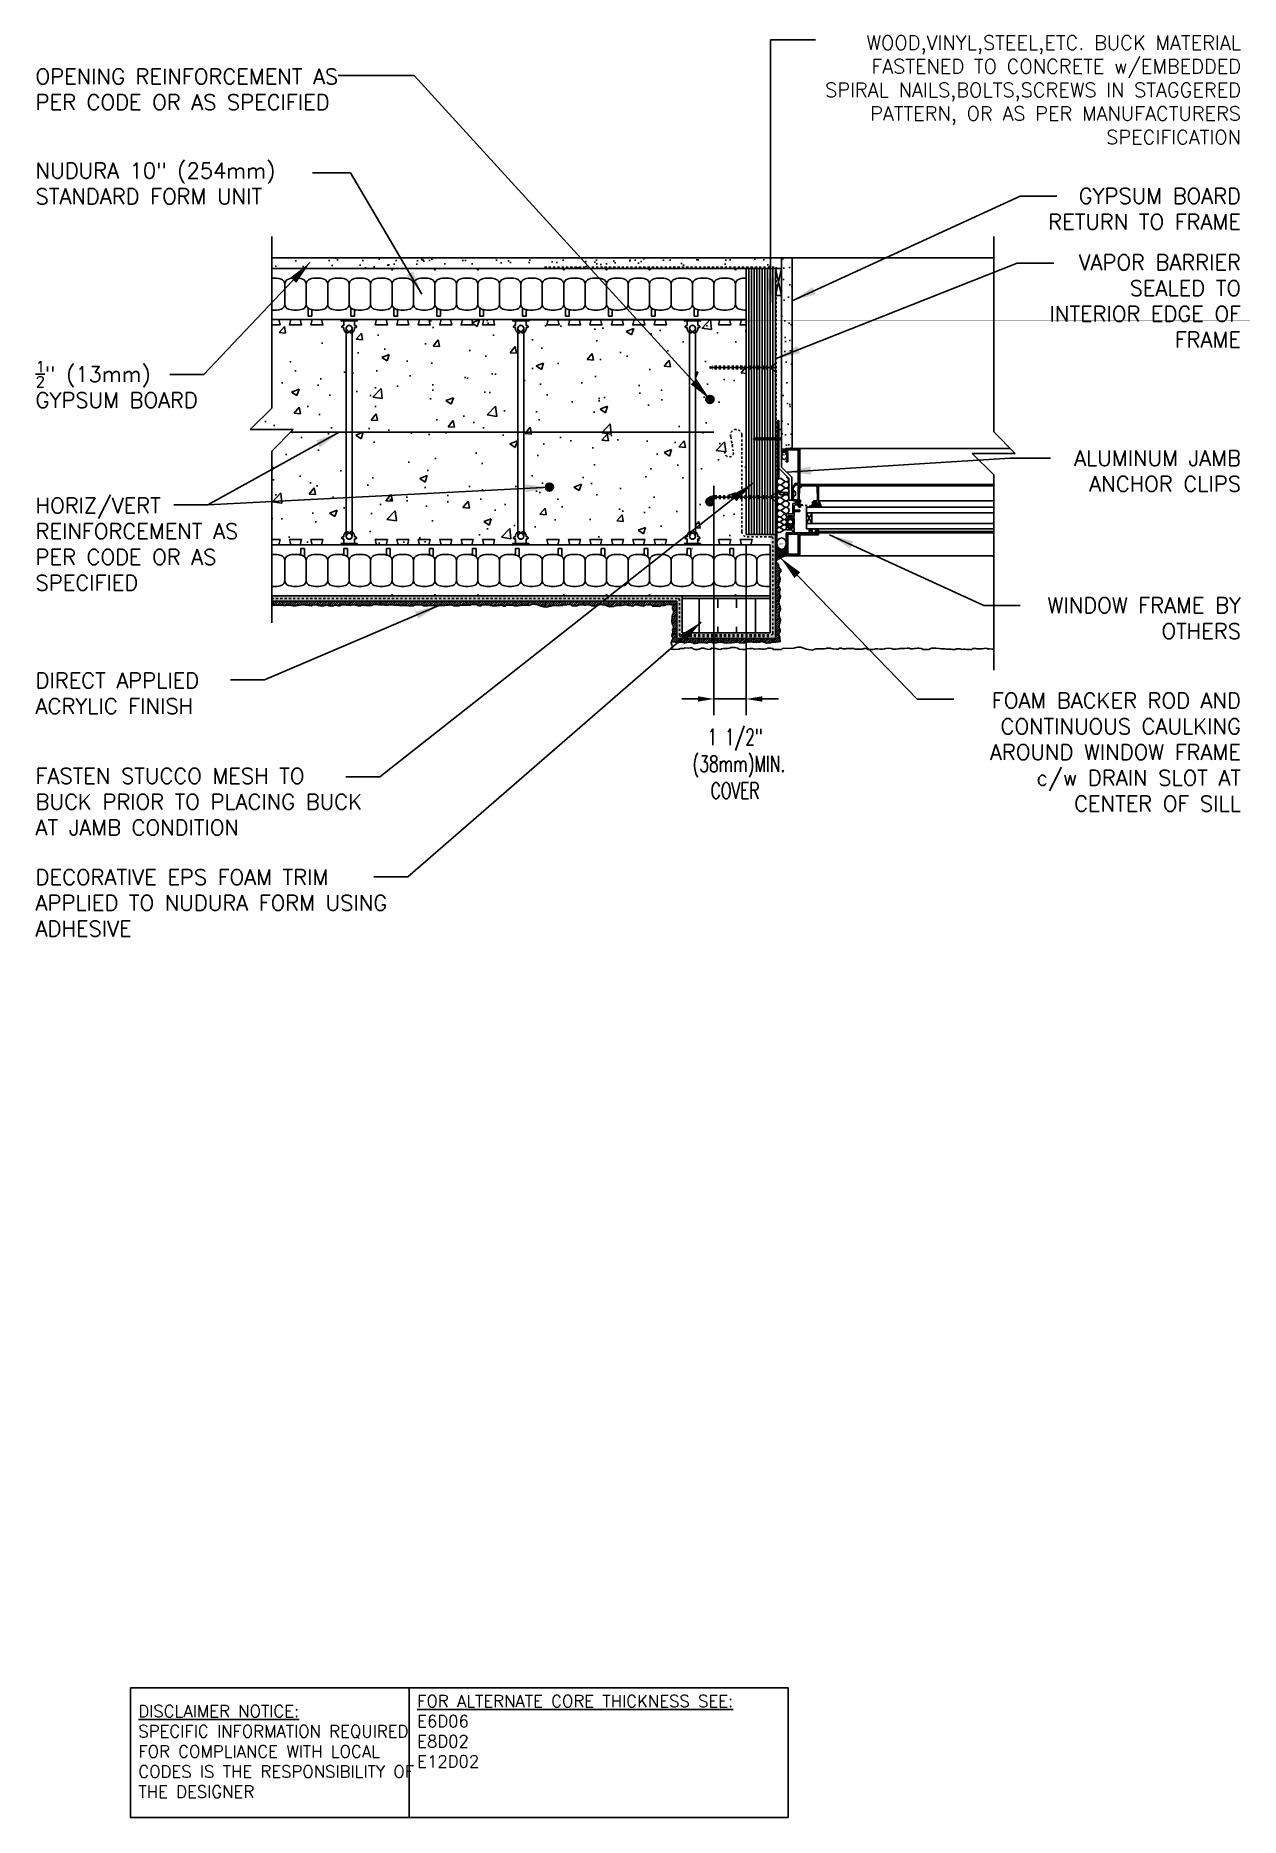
# Model space of a CAD drawing. Header units: inches. Extents: x 2946.6 to 3002.8, y 460.2 to 543.2.
import ezdxf

# ---------------------------------------------------------------- set-up
doc = ezdxf.new("R2010")
doc.units = ezdxf.units.IN
doc.header["$LTSCALE"] = 0.5
doc.header["$MEASUREMENT"] = 0
doc.linetypes.add('DASHED2', pattern=[0.375, 0.25, -0.125])
doc.linetypes.add('HIDDEN2', pattern=[0.1875, 0.125, -0.0625])
doc.layers.get('0').update_dxf_attribs({"linetype": 'CONTINUOUS'})
doc.layers.get('Defpoints').update_dxf_attribs({"linetype": 'CONTINUOUS'})
for name, color, linetype in [('HATCH', 12, 'CONTINUOUS'), ('LINE18', 9, 'CONTINUOUS'), ('line25', 2, 'CONTINUOUS'), ('LINE50', 5, 'CONTINUOUS'), ('LINE65', 3, 'CONTINUOUS'), ('LINE9', 9, 'CONTINUOUS'), ('TEXT', 4, 'CONTINUOUS')]:
    doc.layers.add(name, color=color, linetype=linetype)
doc.styles.add('DIM', font='romans.shx', dxfattribs={"width": 0.7})
doc.styles.get("Standard").update_dxf_attribs({"font": 'romans.shx'})
doc.dimstyles.new('ext_12', dxfattribs={"dimscale": 12, "dimtxt": 0.09375, "dimasz": 0.09375, "dimexe": 0.09375, "dimexo": 0.0625, "dimgap": 0.0625, "dimtad": 1, "dimdec": 1, "dimzin": 3, "dimdsep": 46, "dimlunit": 4, "dimtxsty": 'DIM', "dimcen": 0.09, "dimdle": 0.09375, "dimclrt": 4, "dimadec": 0, "dimazin": 0, "dimtfac": 1, "dimtdec": 1, "dimtmove": 2, "dimatfit": 3, "dimfxl": 0, "dimfrac": 2, "dimtolj": 1, "dimtzin": 0, "dimarcsym": 0})
doc.dimstyles.new('ext_8', dxfattribs={"dimscale": 8, "dimtxt": 0.09375, "dimasz": 0.09375, "dimexe": 0.09375, "dimexo": 0.0625, "dimgap": 0.0625, "dimtad": 1, "dimdec": 1, "dimzin": 3, "dimdsep": 46, "dimlunit": 4, "dimtxsty": 'DIM', "dimcen": 0.09, "dimdle": 0.09375, "dimclrt": 4, "dimadec": 0, "dimazin": 0, "dimtfac": 1, "dimtdec": 1, "dimtmove": 2, "dimatfit": 3, "dimfxl": 0, "dimfrac": 2, "dimtolj": 1, "dimtzin": 0, "dimarcsym": 0})

msp = doc.modelspace()

# ---------------------------------------------------------------- texts
at = {"layer": 'TEXT'}
for s, insert, char_height, width, attachment_point in [('{\\H0.9167x;WOOD,VINYL,STEEL,ETC. BUCK MATERIAL FASTENED TO CONCRETE w/EMBEDDED SPIRAL NAILS,BOLTS,SCREWS IN STAGGERED PATTERN, OR AS PER MANUFACTURERS SPECIFICATION}', (3002.785, 540.674), 0.72, 21.5323, 6), ('OPENING REINFORCEMENT AS PER CODE OR AS SPECIFIED', (2946.618, 541.664), 0.72, 15.35302, 1), ('\\A1;NUDURA 10" (254mm) STANDARD FORM UNIT', (2946.618, 536.315), 0.72, 13.87171, 4), ('GYPSUM BOARD RETURN TO FRAME', (3002.785, 536.094), 0.72, 12.27646, 3), ('VAPOR BARRIER SEALED TO INTERIOR EDGE OF FRAME', (3002.785, 533.001), 0.72, 10.66825, 3), ('\\A1;{\\H0.7x;\\S1/2;}" (13mm) GYPSUM BOARD', (2946.618, 526.949), 0.72, 10.53123, 4), ('ALUMINUM JAMB ANCHOR CLIPS', (3002.785, 523.881), 0.72, 12.27646, 3), ('HORIZ/VERT REINFORCEMENT AS PER CODE OR AS SPECIFIED', (2946.618, 519.514), 0.72, 10.53123, 4), (' WINDOW FRAME BY OTHERS', (3002.785, 517.023), 0.72, 12.27646, 3), ('DIRECT APPLIED ACRYLIC FINISH ', (2946.618, 512.564), 0.72, 10.53123, 4), ('FOAM BACKER ROD AND CONTINUOUS CAULKING AROUND WINDOW FRAME c/w DRAIN SLOT AT CENTER OF SILL ', (3002.785, 512.584), 0.72, 14.78316, 3), ('FASTEN STUCCO MESH TO BUCK PRIOR TO PLACING BUCK AT JAMB CONDITION', (2946.618, 507.511), 0.72, 16.55925, 4), ('DECORATIVE EPS FOAM TRIM APPLIED TO NUDURA FORM USING ADHESIVE ', (2946.618, 502.798), 0.72, 18.32514, 4), ('{\\LFOR ALTERNATE CORE THICKNESS SEE:\\P}E6D06\\PE8D02\\PE12D02', (2964.396, 464.205), 0.5625, 23.33295, 4), ('{\\LDISCLAIMER NOTICE:}\\PSPECIFIC INFORMATION REQUIRED FOR COMPLIANCE WITH LOCAL CODES IS THE RESPONSIBILITY OF THE DESIGNER', (2951.404, 463.265), 0.5625, 14.00235, 4)]:
    msp.add_mtext(s, dxfattribs=dict(at, insert=insert, char_height=char_height, width=width, attachment_point=attachment_point))

# ---------------------------------------------------------------- blocks, each defined once
blk = doc.blocks.new('Connector')
blk.add_point((0.271, 0))
at = {"layer": 'LINE9'}
for p, q in [((0, 0.375), (0, -0.375)), ((0.062, -0.375), (0.062, 0.375)), ((0.281, 0.25), (0.062, 0.25))]:
    blk.add_line(p, q, dxfattribs=at)
for points, weights in [([(0.007, 0.375), (0.004, 0.375), (0, 0.375)], [1, 0.972587069138, 0.950305488115]), ([(0.327, 0.343), (0.308, 0.343), (0.281, 0.317), (0.281, 0.297)], [1, 0.85355339, 0.85355339, 1]), ([(0.328, 0.343), (0.327, 0.343), (0.327, 0.343)], [1, 0.70710678, 1]), ([(0.375, 0.297), (0.375, 0.317), (0.348, 0.343), (0.329, 0.343)], [1, 0.85355339, 0.85355339, 1]), ([(0.406, 0.25), (0.546, 0.25), (0.619, 0.131)], [0.958404415409, 0.794674173519, 0.864651571113]), ([(0.619, 0.052), (0.612, 0.049), (0.604, 0.049)], [0.83615024178, 0.892081430621, 1]), ([(0, -0.375), (0.004, -0.375), (0.007, -0.375)], [0.950305488115, 0.972587069138, 1]), ([(0.281, -0.297), (0.281, -0.317), (0.308, -0.343), (0.327, -0.343)], [1, 0.85355339, 0.85355339, 1]), ([(0.327, -0.343), (0.281, -0.343), (0.281, -0.297)], [1, 0.70710678, 1]), ([(0.329, -0.343), (0.348, -0.343), (0.375, -0.317), (0.375, -0.297)], [1, 0.85355339, 0.85355339, 1]), ([(0.375, -0.297), (0.375, -0.343), (0.329, -0.343)], [1, 0.70710678, 1]), ([(0.619, -0.131), (0.546, -0.25), (0.406, -0.25)], [0.864651574428, 0.794674169686, 0.958404415195]), ([(0.604, -0.049), (0.612, -0.049), (0.619, -0.052)], [1, 0.89208144177, 0.836150253337])]:
    blk.add_rational_spline(points, weights, degree=2, dxfattribs=at)
for points, degree in [([(0, 0.375), (0.002, 0.375), (0.005, 0.375), (0.007, 0.375)], 3), ([(0.007, 0.375), (0.021, 0.375), (0.051, 0.375), (0.062, 0.375), (0.062, 0.375)], 3), ([(0.281, 0.25), (0.281, 0.297)], 1), ([(0.327, 0.343), (0.327, 0.343), (0.328, 0.343), (0.328, 0.343)], 3), ([(0.328, 0.343), (0.329, 0.343), (0.329, 0.343), (0.329, 0.343)], 3), ([(0.375, 0.25), (0.375, 0.297)], 1), ([(0.406, 0.25), (0.375, 0.25)], 1), ([(0.406, 0.25), (0.406, 0.25)], 1), ([(0.406, 0.25), (0.406, 0.25)], 1), ([(0.406, 0.25), (0.406, 0.25)], 1), ([(0.406, 0.25), (0.406, 0.25)], 1), ([(0.406, 0.25), (0.406, 0.25)], 1), ([(0.406, 0.25), (0.406, 0.25)], 1), ([(0.406, 0.25), (0.406, 0.25)], 1), ([(0.406, 0.25), (0.406, 0.25)], 1), ([(0.406, 0.25), (0.406, 0.25)], 1), ([(0.406, 0.25), (0.406, 0.25)], 1), ([(0.406, 0.25), (0.406, 0.25)], 1), ([(0.406, 0.25), (0.406, 0.25)], 1), ([(0.406, 0.25), (0.406, 0.25)], 1), ([(0.406, 0.25), (0.406, 0.25)], 1), ([(0.406, 0.25), (0.406, 0.25)], 1), ([(0.406, 0.25), (0.406, 0.25)], 1), ([(0.406, 0.25), (0.406, 0.25)], 1), ([(0.406, 0.25), (0.406, 0.25)], 1), ([(0.406, 0.25), (0.406, 0.25)], 1), ([(0.406, 0.25), (0.406, 0.25)], 1), ([(0.406, 0.25), (0.406, 0.25)], 1), ([(0.406, 0.25), (0.406, 0.25)], 1), ([(0.406, 0.25), (0.406, 0.25)], 1), ([(0.406, 0.25), (0.406, 0.25)], 1), ([(0.604, 0.049), (0.532, 0.049)], 1), ([(0.532, 0.049), (0.532, 0.049)], 1), ([(0.532, 0.049), (0.532, 0.049)], 1), ([(0.532, 0.049), (0.532, 0.049)], 1), ([(0.532, 0.049), (0.532, 0.049)], 1), ([(0.532, 0.049), (0.532, 0.049)], 1), ([(0.532, 0.049), (0.532, 0.049)], 1), ([(0.532, 0.049), (0.532, 0.049)], 1), ([(0.532, 0.049), (0.532, 0.049)], 1), ([(0.532, 0.049), (0.532, 0.049)], 1), ([(0.532, 0.049), (0.532, 0.049)], 1), ([(0.604, 0.049), (0.609, 0.049), (0.614, 0.05), (0.619, 0.052)], 3), ([(0.604, 0.049), (0.604, 0.049)], 1), ([(0.604, 0.049), (0.604, 0.049)], 1), ([(0.604, 0.049), (0.604, 0.049)], 1), ([(0.604, 0.049), (0.604, 0.049)], 1), ([(0.619, 0.131), (0.619, 0.052)], 1), ([(0.619, 0.131), (0.619, 0.131)], 1), ([(0.619, 0.131), (0.619, 0.131)], 1), ([(0.619, 0.131), (0.619, 0.131)], 1), ([(0.619, 0.131), (0.619, 0.131)], 1), ([(0.007, -0.375), (0.005, -0.375), (0.002, -0.375), (0, -0.375)], 3), ([(0.062, -0.375), (0.062, -0.375), (0.051, -0.375), (0.021, -0.375), (0.007, -0.375)], 3), ([(0.062, -0.25), (0.281, -0.25)], 1), ([(0.281, -0.297), (0.281, -0.25)], 1), ([(0.281, -0.25), (0.281, -0.297)], 1), ([(0.328, -0.343), (0.328, -0.343), (0.327, -0.343), (0.327, -0.343)], 3), ([(0.329, -0.343), (0.329, -0.343), (0.329, -0.343), (0.328, -0.343)], 3), ([(0.375, -0.25), (0.375, -0.297)], 1), ([(0.375, -0.297), (0.375, -0.25)], 1), ([(0.406, -0.25), (0.375, -0.25)], 1), ([(0.406, -0.25), (0.406, -0.25)], 1), ([(0.406, -0.25), (0.406, -0.25)], 1), ([(0.406, -0.25), (0.406, -0.25)], 1), ([(0.406, -0.25), (0.406, -0.25)], 1), ([(0.406, -0.25), (0.406, -0.25)], 1), ([(0.406, -0.25), (0.406, -0.25)], 1), ([(0.406, -0.25), (0.406, -0.25)], 1), ([(0.406, -0.25), (0.406, -0.25)], 1), ([(0.406, -0.25), (0.406, -0.25)], 1), ([(0.406, -0.25), (0.406, -0.25)], 1), ([(0.406, -0.25), (0.406, -0.25)], 1), ([(0.532, -0.049), (0.604, -0.049)], 1), ([(0.604, -0.049), (0.58, -0.049), (0.556, -0.049), (0.532, -0.049)], 3), ([(0.532, -0.049), (0.532, -0.049)], 1), ([(0.532, -0.049), (0.532, -0.049)], 1), ([(0.532, -0.049), (0.532, -0.049)], 1), ([(0.532, -0.049), (0.532, -0.049)], 1), ([(0.619, -0.052), (0.614, -0.05), (0.609, -0.049), (0.604, -0.049)], 3), ([(0.604, -0.049), (0.604, -0.049)], 1), ([(0.604, -0.049), (0.604, -0.049)], 1), ([(0.604, -0.049), (0.604, -0.049)], 1), ([(0.604, -0.049), (0.604, -0.049)], 1), ([(0.604, -0.049), (0.604, -0.049)], 1), ([(0.604, -0.049), (0.604, -0.049)], 1), ([(0.604, -0.049), (0.604, -0.049)], 1), ([(0.604, -0.049), (0.604, -0.049)], 1), ([(0.619, -0.052), (0.619, -0.131)], 1), ([(0.619, -0.131), (0.619, -0.131)], 1), ([(0.619, -0.131), (0.619, -0.131)], 1), ([(0.619, -0.131), (0.619, -0.131)], 1), ([(0.619, -0.131), (0.619, -0.131)], 1)]:
    blk.add_open_spline(points, degree=degree, dxfattribs=at)
for points, weights, knots in [([(0.062, 0.375), (0.062, 0.375), (0.046, 0.375), (0.03, 0.375), (0.007, 0.375)], [0.868718858569, 0.861102746415, 1, 0.861102734288, 0.868718859898], [0, 0, 0, 0.5, 0.5, 1, 1, 1]), ([(0.532, 0.049), (0.472, 0.203), (0.333, 0.113), (0.157, 0), (0.333, -0.113), (0.472, -0.203), (0.532, -0.049)], [0.899508922286, 0.599718215298, 1, 0.54226024, 1, 0.599718224335, 0.899508908749], [0, 0, 0, 0.318112, 0.318112, 0.681888, 0.681888, 1, 1, 1]), ([(0.007, -0.375), (0.03, -0.375), (0.046, -0.375), (0.062, -0.375), (0.062, -0.375)], [0.868718859319, 0.861102739573, 1, 0.861102742958, 0.868718858948], [0, 0, 0, 0.5, 0.5, 1, 1, 1])]:
    blk.add_rational_spline(points, weights, degree=2, knots=knots, dxfattribs=at)
blk = doc.blocks.new('*D8')
at = {"layer": 'Defpoints', "color": 0}
for p in [(2978.227, 522.724), (2979.727, 519.974), (2979.727, 512.3)]:
    blk.add_point(p, dxfattribs=at)
at = {"layer": 'TEXT', "color": 0, "lineweight": -2}
for p, q in [((2978.227, 522.224), (2978.227, 511.55)), ((2979.727, 519.474), (2979.727, 511.55)), ((2977.477, 512.3), (2976.727, 512.3)), ((2978.227, 512.3), (2979.727, 512.3)), ((2980.477, 512.3), (2981.227, 512.3))]:
    blk.add_line(p, q, dxfattribs=at)
at = {"layer": 'TEXT', "color": 0}
for points in [[(2977.477, 512.425), (2977.477, 512.175), (2978.227, 512.3)], [(2980.477, 512.425), (2980.477, 512.175), (2979.727, 512.3)]]:
    blk.add_solid(points, dxfattribs=at)
at = {"layer": 'TEXT', "color": 4, "insert": (2979.212, 509.279), "char_height": 0.75, "attachment_point": 5, "style": 'DIM'}
blk.add_mtext('\\A1;1 1/2" \\P (38mm)MIN. \\PCOVER', dxfattribs=at)

# ---------------------------------------------------------------- dimensions: what is measured, and where the dimension line sits
at = {"layer": 'TEXT'}
dim = msp.add_linear_dim(base=(2979.727, 512.3), p1=(2978.227, 522.724), p2=(2979.727, 519.974), text='<> \\P (38mm)MIN. \\PCOVER', dimstyle='ext_8', dxfattribs=at)
dim.commit()
dim.dimension.update_dxf_attribs({"geometry": '*D8', "text_midpoint": (2979.212, 509.279), "dimtype": 160})

# ---------------------------------------------------------------- hatches: boundary and pattern name
at = {"layer": 'HATCH'}
h = msp.add_hatch(dxfattribs=at)
h.set_pattern_fill('AR-SAND', color=256, scale=0.5)
h.set_pattern_definition([(37.5, (78.32865, 45.29554), (-0.03149668, 0.96341188), [0, -0.76, 0, -0.85, 0, -0.8125]), (7.5, (78.3287, 45.2955), (0.88488835, 1.41107303), [0, -0.41, 0, -0.685, 0, -0.2625]), (327.5, (77.71365, 45.29554), (1.55707093, 0.00282953), [0, -0.25, 0, -0.9, 0, -1.175]), (317.5, (77.7137, 45.2955), (1.5030633, 0.4388378), [0, -0.125, 0, -0.59, 0, -0.675])])
h.paths.add_polyline_path([(2981.378, 532.849), (2957.618, 532.849), (2957.618, 532.349), (2981.378, 532.349)])
h.paths.add_polyline_path([(2981.878, 532.849), (2981.378, 532.849), (2981.378, 532.349), (2981.378, 528.859), (2981.378, 523.974), (2981.878, 523.974)])
h = msp.add_hatch(dxfattribs=at)
h.set_pattern_fill('AR-CONC', color=256, scale=0.5)
h.set_pattern_definition([(50, (0, 0), (3.586301, -0.3137607), [0.375, -4.125]), (355, (0, 0), (-0.6937567, 3.7609607), [0.3, -3.3]), (100.45144, (0.299, -0.026), (2.8925442, 3.4472), [0.318701, -3.5057106]), (46.1842, (0, 1), (5.3362067, -0.8275964), [0.5625, -6.1875]), (96.63564, (0.4447, 0.931), (4.67331, 4.870593), [0.478052, -5.258569]), (351.18416, (0, 1), (4.67331, 4.870593), [0.45, -4.95]), (21, (0.5, 0.75), (2.9845353, -2.0130945), [0.375, -4.125]), (326, (0.5, 0.75), (1.2165767, 3.6257502), [0.3, -3.3]), (71.45144, (0.7487, 0.5822), (4.201112, 1.6126558), [0.318701, -3.5057106]), (37.5, (0, 0), (0.0607993, 1.66446927), [0, -3.26, 0, -3.35, 0, -3.3125]), (7.5, (0, 0), (1.3153477, 1.9720586), [0, -1.91, 0, -3.185, 0, -1.2625]), (327.5, (-1.115, 0), (2.6691122, -0.11277436), [0, -1.25, 0, -3.9, 0, -5.175]), (317.5, (-1.615, 0), (2.9159308, 0.500525), [0, -1.625, 0, -2.59, 0, -3.675])])
h.paths.add_polyline_path([(2957.618, 529.974), (2960.852, 529.974), (2961.086, 529.361), (2961.086, 520.087), (2960.852, 519.474), (2957.618, 519.474), (2957.618, 523.849), (2958.618, 524.849), (2956.618, 524.849), (2957.618, 525.849)])
h.paths.add_polyline_path([(2961.602, 529.974), (2968.852, 529.974), (2969.086, 529.361), (2969.086, 520.087), (2968.852, 519.474), (2961.602, 519.474), (2961.368, 520.087), (2961.368, 529.361)])
h.paths.add_polyline_path([(2969.602, 529.974), (2976.852, 529.974), (2977.086, 529.361), (2977.086, 520.087), (2976.852, 519.474), (2969.602, 519.474), (2969.368, 520.087), (2969.368, 529.361)])
h.paths.add_polyline_path([(2977.602, 529.974), (2979.727, 529.974), (2979.727, 519.474), (2977.602, 519.474), (2977.368, 520.087), (2977.368, 529.361)])
h = msp.add_hatch(color=7, dxfattribs=at)
h.dxf.hatch_style = 1
h.paths.add_polyline_path([(2981.159, 519.186), (2981.097, 519.186), (2981.097, 518.968), (2981.097, 518.966, 1), (2981.159, 518.968)])
h.paths.add_polyline_path([(2981.159, 519.686), (2981.097, 519.686), (2981.097, 519.436), (2981.159, 519.436)])
h.paths.add_polyline_path([(2981.159, 520.186), (2981.097, 520.186), (2981.097, 519.936), (2981.159, 519.936)])
h.paths.add_polyline_path([(2981.159, 520.686), (2981.097, 520.686), (2981.097, 520.436), (2981.159, 520.436)])
h.paths.add_polyline_path([(2981.159, 521.186), (2981.097, 521.186), (2981.097, 520.936), (2981.159, 520.936)])
h.paths.add_polyline_path([(2981.159, 521.686), (2981.097, 521.686), (2981.097, 521.436), (2981.159, 521.436)])
h.paths.add_polyline_path([(2981.159, 522.186), (2981.097, 522.186), (2981.097, 521.936), (2981.159, 521.936)])
h.paths.add_polyline_path([(2981.159, 522.554, -0.414214), (2981.175, 522.57, 0.414214), (2981.253, 522.648), (2981.253, 522.686), (2981.19, 522.686), (2981.19, 522.648, -0.414214), (2981.175, 522.633, 0.414214), (2981.097, 522.554), (2981.097, 522.436), (2981.159, 522.436)])
h.paths.add_polyline_path([(2981.253, 523.186), (2981.19, 523.186), (2981.19, 522.936), (2981.253, 522.936)])
h.paths.add_polyline_path([(2981.253, 523.686), (2981.19, 523.686), (2981.19, 523.436), (2981.253, 523.436)])
h.paths.add_polyline_path([(2981.253, 524.186), (2981.19, 524.186), (2981.19, 523.936), (2981.253, 523.936)])
h.paths.add_polyline_path([(2981.253, 524.686), (2981.19, 524.686), (2981.19, 524.436), (2981.253, 524.436)])
h.paths.add_polyline_path([(2981.253, 525.186), (2981.19, 525.186), (2981.19, 524.936), (2981.253, 524.936)])
h = msp.add_hatch(dxfattribs=at)
h.set_pattern_fill('ANSI37', color=256, scale=0.5, angle=90, style=0)
h.set_pattern_definition([(135, (78.32865, 41.29554), (-0.0441941738, -0.0441941738), []), (225, (78.32865, 41.29554), (0.0441941738, -0.0441941738), [])])
edge = h.paths.add_edge_path()
edge.add_arc((2981.487, 524.099), 0.166, 228.86857, 311.13143, ccw=False)
edge.add_line((2981.378, 523.974), (2981.378, 523.63))
edge.add_ellipse((2981.497, 523.63), major_axis=(0, 0.175), ratio=0.676668, start_angle=-777.3194, end_angle=-630, ccw=False)
edge.add_line((2981.597, 523.725), (2981.597, 523.974))
edge = h.paths.add_edge_path()
edge.add_ellipse((2981.377, 519.537), major_axis=(0, 0.266), ratio=0.82418, start_angle=816.67135, end_angle=990, ccw=False)
edge.add_line((2981.159, 519.506), (2981.159, 518.968))
edge.add_arc((2981.128, 518.967), 0.0313, -177.60722, 2.39278, ccw=False)
edge.add_line((2981.097, 518.966), (2981.097, 518.718))
edge.add_arc((2981.858, 517.846), 1.158, 103.04657, 131.12215, ccw=False)
edge.add_line((2981.597, 518.974), (2981.597, 519.537))
h = msp.add_hatch(dxfattribs=at)
h.set_pattern_fill('ANSI37', color=256, scale=0.5, angle=90, style=0)
h.set_pattern_definition([(135, (3503.2142, -2200.414143), (-0.0441941738, -0.0441941738), []), (225, (3503.2142, -2200.414143), (0.0441941738, -0.0441941738), [])])
h.paths.add_polyline_path([(2982.756, 520.229), (2983.003, 520.229, -0.973119), (2983.008, 520.039), (2982.756, 520.039, -1.00028)])
h.paths.add_polyline_path([(2982.879, 520.046, 1), (2982.879, 520.221, 1)], flags=16)
h.paths.add_polyline_path([(2983.097, 521.4), (2983.097, 521.525, -0.392741), (2983.123, 521.505), (2983.234, 521.229), (2983.129, 521.229, 0.314564), (2982.786, 521.283), (2982.759, 521.287), (2982.759, 521.313, -0.149443), (2982.878, 521.416), (2982.879, 521.416, 0.192913), (2982.9, 521.424, -0.089226), (2982.994, 521.438), (2982.997, 521.42, 0.315299), (2983, 521.417)])
h.paths.add_polyline_path([(2981.718, 520.762, 0.772598), (2981.704, 520.787, -0.343149), (2981.692, 520.792), (2981.683, 520.808, -0.131652), (2981.682, 520.812), (2981.682, 520.831, -0.414214), (2981.69, 520.839), (2981.879, 520.839, -0.414214), (2981.887, 520.831), (2981.887, 520.812, -0.131652), (2981.886, 520.808), (2981.876, 520.792, -0.343149), (2981.865, 520.787, 0.772598), (2981.85, 520.762), (2981.958, 520.655), (2981.958, 520.448), (2981.85, 520.341, 0.772598), (2981.865, 520.316, -0.343149), (2981.876, 520.311), (2981.886, 520.295, -0.131652), (2981.887, 520.291), (2981.887, 520.272, -0.414214), (2981.879, 520.264), (2981.69, 520.264, -0.414214), (2981.682, 520.272), (2981.682, 520.291, -0.131652), (2981.683, 520.295), (2981.692, 520.311, -0.343149), (2981.704, 520.316, 0.772598), (2981.718, 520.341), (2981.611, 520.448), (2981.611, 520.655)])
h.paths.add_polyline_path([(2981.899, 520.579), (2981.899, 520.524, -0.323848), (2981.858, 520.467, -0.326502), (2981.71, 520.467, -0.323848), (2981.669, 520.524), (2981.669, 520.579, -0.323848), (2981.71, 520.636, -0.326502), (2981.858, 520.636, -0.323848)], flags=16)
h = msp.add_hatch(dxfattribs=at)
h.set_pattern_fill('AR-SAND', color=256, scale=0.05)
h.set_pattern_definition([(37.5, (294.778974, 17.7884), (-0.003149668, 0.0963411885), [0, -0.076, 0, -0.085, 0, -0.08125]), (7.5, (294.77897, 17.7884), (0.088488835, 0.141107303), [0, -0.041, 0, -0.0685, 0, -0.02625]), (327.5, (294.717474, 17.7884), (0.155707093, 0.0002829527), [0, -0.025, 0, -0.09, 0, -0.1175]), (317.5, (294.71747, 17.7884), (0.15030633, 0.043883778), [0, -0.0125, 0, -0.059, 0, -0.0675])])
h.paths.add_polyline_path([(2980.847, 517.099), (2976.751, 517.099), (2976.751, 516.974), (2980.847, 516.974)])
h.paths.add_polyline_path([(2981.097, 515.124), (2980.847, 515.124), (2980.847, 519.974), (2981.097, 519.974)])
h.paths.add_polyline_path([(2976.751, 515.374), (2981.097, 515.374), (2981.097, 515.124), (2976.751, 515.124)])
h.paths.add_polyline_path([(2976.501, 516.849), (2976.751, 516.849), (2976.751, 515.124), (2976.501, 515.124)])
h.paths.add_polyline_path([(2957.618, 517.099), (2976.751, 517.099), (2976.751, 516.849), (2957.618, 516.849)])
h.paths.add_polyline_path([(2980.847, 515.374), (2981.097, 515.374), (2981.097, 515.124), (2980.847, 515.124)], flags=16)
h = msp.add_hatch(dxfattribs=at)
h.set_pattern_fill('ANSI31', color=256, scale=0.5)
h.set_pattern_definition([(45, (78.32865, 41.29554), (-0.0441941738, 0.0441941738), [])])
h.paths.add_polyline_path([(2957.618, 516.663), (2957.672, 516.666), (2957.755, 516.673), (2958.097, 516.673), (2958.158, 516.659), (2958.273, 516.655), (2958.345, 516.666), (2958.406, 516.677), (2958.511, 516.659), (2958.626, 516.645), (2958.759, 516.645), (2958.846, 516.655), (2958.943, 516.677), (2959.036, 516.681), (2959.141, 516.681), (2959.195, 516.673), (2959.278, 516.67), (2959.357, 516.648), (2959.458, 516.645), (2959.526, 516.67), (2959.609, 516.688), (2959.708, 516.691), (2959.805, 516.655), (2959.881, 516.641), (2959.971, 516.641), (2960.025, 516.644), (2960.043, 516.644), (2960.122, 516.652), (2960.147, 516.666), (2960.154, 516.67), (2960.23, 516.67), (2960.273, 516.655), (2960.28, 516.634), (2960.323, 516.63), (2960.377, 516.634), (2960.449, 516.634), (2960.485, 516.637), (2960.493, 516.648), (2960.503, 516.655), (2960.521, 516.666), (2960.651, 516.666), (2960.72, 516.641), (2960.806, 516.641), (2960.824, 516.655), (2960.853, 516.67), (2960.878, 516.68), (2960.968, 516.688), (2961.029, 516.691), (2961.065, 516.68), (2961.09, 516.677), (2961.137, 516.666), (2961.195, 516.666), (2961.296, 516.662), (2961.324, 516.67), (2961.371, 516.68), (2961.389, 516.68), (2961.508, 516.67), (2961.602, 516.666), (2961.64, 516.641), (2961.758, 516.644), (2961.838, 516.666), (2961.928, 516.666), (2962.007, 516.662), (2962.101, 516.662), (2962.147, 516.652), (2962.281, 516.655), (2962.324, 516.688), (2962.389, 516.698), (2962.515, 516.698), (2962.583, 516.688), (2962.641, 516.68), (2962.716, 516.68), (2962.795, 516.691), (2962.871, 516.67), (2963.047, 516.67), (2963.112, 516.691), (2963.231, 516.691), (2963.307, 516.677), (2963.479, 516.677), (2963.535, 516.673), (2963.586, 516.662), (2963.755, 516.659), (2963.856, 516.648), (2964.007, 516.634), (2964.097, 516.634), (2964.205, 516.637), (2964.342, 516.688), (2964.425, 516.691), (2964.594, 516.688), (2964.691, 516.644), (2964.806, 516.637), (2964.878, 516.637), (2964.947, 516.648), (2965.015, 516.655), (2965.083, 516.659), (2965.191, 516.662), (2965.249, 516.63), (2965.339, 516.63), (2965.46, 516.648), (2965.687, 516.648), (2965.741, 516.666), (2965.864, 516.677), (2965.993, 516.68), (2966.098, 516.644), (2966.202, 516.637), (2966.343, 516.644), (2966.379, 516.659), (2966.422, 516.67), (2966.501, 516.673), (2966.598, 516.673), (2966.71, 516.666), (2966.814, 516.666), (2966.868, 516.677), (2966.922, 516.695), (2966.991, 516.698), (2967.077, 516.695), (2967.192, 516.695), (2967.207, 516.652), (2967.279, 516.644), (2967.354, 516.644), (2967.394, 516.662), (2967.433, 516.68), (2967.491, 516.684), (2967.621, 516.684), (2967.707, 516.68), (2967.79, 516.677), (2967.814, 516.655), (2967.897, 516.644), (2968.113, 516.644), (2968.145, 516.652), (2968.188, 516.659), (2968.246, 516.659), (2968.358, 516.67), (2968.39, 516.634), (2968.44, 516.626), (2968.505, 516.63), (2968.52, 516.655), (2968.559, 516.673), (2968.656, 516.677), (2968.79, 516.666), (2968.822, 516.666), (2968.89, 516.652), (2968.937, 516.634), (2969.085, 516.634), (2969.117, 516.648), (2969.211, 516.662), (2969.384, 516.666), (2969.517, 516.666), (2969.607, 516.659), (2969.776, 516.724), (2969.855, 516.709), (2970.043, 516.673), (2970.172, 516.626), (2970.295, 516.587), (2970.431, 516.58), (2970.511, 516.605), (2970.622, 516.626), (2970.74, 516.652), (2970.974, 516.641), (2971.147, 516.655), (2971.197, 516.691), (2971.37, 516.691), (2971.601, 516.695), (2971.601, 516.645), (2971.712, 516.637), (2971.835, 516.637), (2971.91, 516.67), (2971.989, 516.681), (2972.126, 516.681), (2972.187, 516.663), (2972.259, 516.67), (2972.439, 516.684), (2972.558, 516.645), (2972.684, 516.645), (2972.817, 516.659), (2972.875, 516.699), (2973.013, 516.691), (2973.172, 516.677), (2973.229, 516.634), (2973.37, 516.598), (2973.539, 516.609), (2973.629, 516.634), (2973.715, 516.648), (2973.83, 516.652), (2973.91, 516.652), (2973.992, 516.67), (2974.036, 516.688), (2974.147, 516.684), (2974.259, 516.652), (2974.37, 516.645), (2974.445, 516.626), (2974.517, 516.68), (2974.603, 516.688), (2974.733, 516.67), (2974.819, 516.637), (2974.931, 516.626), (2975.035, 516.673), (2975.096, 516.691), (2975.233, 516.688), (2975.32, 516.67), (2975.359, 516.619), (2975.46, 516.619), (2975.536, 516.626), (2975.694, 516.612), (2975.762, 516.652), (2975.924, 516.652), (2975.982, 516.684), (2976.194, 516.698), (2976.245, 516.684), (2976.338, 516.68), (2976.338, 516.612), (2976.306, 516.601), (2976.292, 516.587), (2976.299, 516.536), (2976.31, 516.482), (2976.346, 516.385), (2976.364, 516.367), (2976.324, 516.27), (2976.299, 516.23), (2976.277, 516.148), (2976.284, 516.083), (2976.271, 515.945), (2976.271, 515.894), (2976.278, 515.826), (2976.289, 515.757), (2976.321, 515.732), (2976.332, 515.689), (2976.34, 515.635), (2976.321, 515.588), (2976.3, 515.559), (2976.296, 515.52), (2976.314, 515.473), (2976.304, 515.397), (2976.278, 515.322), (2976.271, 515.264), (2976.293, 515.174), (2976.314, 515.16), (2976.304, 515.088), (2976.257, 515.027), (2976.271, 514.958), (2976.304, 514.955), (2976.386, 514.965), (2976.458, 514.926), (2976.548, 514.919), (2976.624, 514.947), (2976.721, 514.951), (2976.746, 514.951), (2976.854, 514.897), (2976.934, 514.926), (2977.042, 514.944), (2977.247, 514.922), (2977.276, 514.886), (2977.362, 514.886), (2977.452, 514.901), (2977.513, 514.926), (2977.546, 514.929), (2977.632, 514.933), (2977.708, 514.926), (2977.894, 514.9), (2977.973, 514.94), (2978.106, 514.947), (2978.153, 514.911), (2978.34, 514.918), (2978.538, 514.947), (2978.592, 514.947), (2978.7, 514.915), (2978.819, 514.893), (2978.981, 514.908), (2979.067, 514.915), (2979.193, 514.936), (2979.337, 514.94), (2979.438, 514.908), (2979.586, 514.904), (2979.744, 514.926), (2979.82, 514.958), (2979.946, 514.965), (2980.036, 514.951), (2980.155, 514.951), (2980.212, 514.933), (2980.353, 514.94), (2980.471, 514.983), (2980.528, 514.943), (2980.683, 514.904), (2980.856, 514.922), (2980.932, 514.943), (2981.072, 514.94), (2981.097, 514.952), (2981.132, 514.958), (2981.232, 514.954), (2981.312, 514.972), (2981.301, 515.163), (2981.261, 515.242), (2981.236, 515.314), (2981.276, 515.386), (2981.308, 515.437), (2981.315, 515.512), (2981.279, 515.588), (2981.272, 515.638), (2981.268, 515.732), (2981.283, 515.793), (2981.29, 515.833), (2981.333, 515.986), (2981.304, 516.065), (2981.265, 516.158), (2981.261, 516.27), (2981.265, 516.346), (2981.308, 516.421), (2981.326, 516.486), (2981.308, 516.594), (2981.279, 516.666), (2981.243, 516.763), (2981.265, 516.871), (2981.265, 516.932), (2981.308, 517.012), (2981.326, 517.084), (2981.286, 517.148), (2981.279, 517.202), (2981.279, 517.289), (2981.304, 517.357), (2981.308, 517.4), (2981.294, 517.465), (2981.272, 517.501), (2981.232, 517.559), (2981.247, 517.658), (2981.272, 517.704), (2981.297, 517.776), (2981.308, 517.877), (2981.301, 517.989), (2981.265, 518.018), (2981.261, 518.075), (2981.258, 518.154), (2981.294, 518.176), (2981.341, 518.219), (2981.344, 518.32), (2981.294, 518.381), (2981.265, 518.417), (2981.24, 518.486), (2981.24, 518.525), (2981.236, 518.572), (2981.204, 518.597), (2981.182, 518.619), (2981.157, 518.644), (2981.125, 518.676), (2981.105, 518.701), (2981.101, 518.707), (2981.097, 518.718), (2981.097, 515.124), (2976.501, 515.124), (2976.501, 516.849), (2957.618, 516.849)])
h = msp.add_hatch(dxfattribs=at)
h.set_pattern_fill('INSUL', color=256, scale=7, angle=90)
h.set_pattern_definition([(90, (294.779, 17.7884), (-2.625, 2e-16), []), (90, (293.904, 17.7884), (-2.625, 2e-16), [0.875, -0.875]), (90, (293.029, 17.7884), (-2.625, 2e-16), [0.875, -0.875])])
h.paths.add_polyline_path([(2980.847, 516.974), (2976.751, 516.974), (2976.751, 515.374), (2980.847, 515.374)])
at = {"layer": 'LINE65'}
for points in [[(2978.227, 526.253, 1), (2977.852, 526.253, 1)], [(2970.749, 522.169, 1), (2970.374, 522.169, 1)], [(2978.227, 521.491, 1), (2977.852, 521.491, 1)]]:
    msp.add_hatch(color=256, dxfattribs=at).paths.add_polyline_path(points)

# ---------------------------------------------------------------- linework, layer by layer
at = {"layer": 'HATCH', "color": 4, "linetype": 'DASHED2', "ltscale": 0.5}
for p, q in [((2970.333, 532.411), (2981.128, 532.411)), ((2981.128, 532.411), (2981.128, 522.695))]:
    msp.add_line(p, q, dxfattribs=at)
at = {"layer": 'HATCH'}
for p, q in [((2979.852, 519.955), (2979.852, 532.349)), ((2979.977, 519.955), (2979.977, 532.349)), ((2980.102, 519.955), (2980.102, 532.349)), ((2980.227, 519.955), (2980.227, 532.349)), ((2980.352, 519.955), (2980.352, 532.349)), ((2980.602, 519.955), (2980.602, 532.349)), ((2980.727, 519.955), (2980.727, 532.349)), ((2980.852, 519.955), (2980.852, 532.349)), ((2980.977, 519.955), (2980.977, 532.349)), ((2981.378, 531.099), (2981.097, 532.349)), ((2981.378, 532.349), (2981.097, 531.099)), ((2991.264, 532.849), (2981.878, 532.849)), ((2981.097, 527.737), (2978.021, 527.737)), ((2992.031, 523.974), (2982.222, 523.974)), ((2983.097, 522.288), (2991.264, 522.288)), ((2981.097, 521.697), (2978.021, 521.697)), ((2981.355, 521.374), (2981.534, 521.237)), ((2981.534, 521.237), (2981.355, 521.374)), ((2983.097, 521.525), (2991.264, 521.525)), ((2981.461, 520.666), (2981.314, 520.778)), ((2981.314, 520.545), (2981.46, 520.657)), ((2981.46, 520.423), (2981.314, 520.535)), ((2981.355, 521.087), (2981.534, 521.225)), ((2981.534, 520.938), (2981.355, 521.075)), ((2981.355, 520.788), (2981.461, 520.9)), ((2981.611, 520.679), (2981.611, 520.424)), ((2981.958, 520.679), (2981.958, 520.424)), ((2981.314, 520.302), (2981.46, 520.414)), ((2981.46, 520.18), (2981.314, 520.292)), ((2981.314, 520.059), (2981.46, 520.171)), ((2991.264, 520.039), (2982.222, 520.039)), ((2991.264, 520.104), (2983.093, 520.104))]:
    msp.add_line(p, q, dxfattribs=at)
msp.add_lwpolyline([(2981.355, 522.283, -1.33151), (2981.355, 522.57), (2981.535, 522.433, 1.253869), (2981.612, 522.627, -1.253869), (2981.535, 522.433), (2981.355, 522.57, 1.33151), (2981.355, 522.283), (2981.535, 522.421, -1.33151), (2981.535, 522.134), (2981.355, 522.271, 1.33151), (2981.355, 521.984), (2981.535, 522.122, -1.33151), (2981.535, 521.835), (2981.355, 521.972, 1.33151), (2981.355, 521.685), (2981.534, 521.823, -1.33151), (2981.534, 521.536), (2981.355, 521.673, 1.33151), (2981.355, 521.386), (2981.534, 521.524, -1.33151), (2981.534, 521.237)], format="xyb", dxfattribs=at)
at = {"layer": 'HATCH', "flags": 128}
for points in [[(2983.097, 522.224), (2991.264, 522.224)], [(2982.222, 518.974), (2991.264, 518.974)]]:
    msp.add_lwpolyline(points, dxfattribs=at)
at = {"layer": 'HATCH'}
for points in [[(2983.097, 521.4), (2983.097, 521.525), (2983.099, 521.525, -0.36397), (2983.123, 521.505), (2983.234, 521.229), (2983.129, 521.229, 0.314564), (2982.786, 521.283), (2982.759, 521.287), (2982.759, 521.313, -0.264552), (2982.994, 521.438), (2982.997, 521.42, 0.315299), (2983, 521.417)], [(2981.868, 520.632, -0.273456), (2981.899, 520.579), (2981.899, 520.524, -0.273456), (2981.868, 520.471), (2981.845, 520.458, -0.256981), (2981.724, 520.458), (2981.7, 520.471, -0.273456), (2981.669, 520.524), (2981.669, 520.579, -0.273456), (2981.7, 520.632), (2981.724, 520.645, -0.256981), (2981.845, 520.645)], [(2983.008, 520.039), (2982.756, 520.039, -1), (2982.756, 520.229), (2983.003, 520.229, -0.973119)]]:
    msp.add_lwpolyline(points, format="xyb", close=True, dxfattribs=at)
msp.add_lwpolyline([(2991.264, 514.633), (2991.25, 514.63), (2991.204, 514.619), (2991.186, 514.619), (2991.067, 514.63), (2990.973, 514.633), (2990.935, 514.659), (2990.816, 514.655), (2990.737, 514.633), (2990.647, 514.633), (2990.568, 514.637), (2990.474, 514.637), (2990.427, 514.648), (2990.294, 514.644), (2990.251, 514.612), (2990.186, 514.601), (2990.06, 514.601), (2989.992, 514.612), (2989.934, 514.619), (2989.859, 514.619), (2989.779, 514.608), (2989.704, 514.63), (2989.639, 514.63), (2989.527, 514.63), (2989.463, 514.608), (2989.344, 514.608), (2989.268, 514.623), (2989.182, 514.623), (2989.095, 514.623), (2989.04, 514.626), (2988.989, 514.637), (2988.82, 514.641), (2988.719, 514.651), (2988.568, 514.666), (2988.478, 514.666), (2988.37, 514.662), (2988.233, 514.612), (2988.15, 514.608), (2987.981, 514.612), (2987.884, 514.655), (2987.769, 514.662), (2987.697, 514.662), (2987.628, 514.651), (2987.56, 514.644), (2987.491, 514.641), (2987.383, 514.637), (2987.326, 514.669), (2987.236, 514.669), (2987.114, 514.651), (2986.888, 514.651), (2986.834, 514.633), (2986.711, 514.623), (2986.582, 514.619), (2986.477, 514.655), (2986.373, 514.662), (2986.232, 514.655), (2986.196, 514.641), (2986.153, 514.63), (2986.074, 514.626), (2985.977, 514.626), (2985.865, 514.633), (2985.761, 514.633), (2985.707, 514.623), (2985.653, 514.605), (2985.584, 514.601), (2985.498, 514.605), (2985.408, 514.605), (2985.383, 514.605), (2985.368, 514.648), (2985.296, 514.655), (2985.221, 514.655), (2985.181, 514.637), (2985.141, 514.619), (2985.084, 514.615), (2985.026, 514.615), (2984.954, 514.615), (2984.868, 514.619), (2984.785, 514.623), (2984.761, 514.644), (2984.678, 514.655), (2984.606, 514.655), (2984.53, 514.655), (2984.462, 514.655), (2984.43, 514.648), (2984.408, 514.644), (2984.386, 514.641), (2984.329, 514.641), (2984.217, 514.63), (2984.185, 514.666), (2984.134, 514.673), (2984.07, 514.669), (2984.055, 514.644), (2984.016, 514.626), (2983.918, 514.623), (2983.785, 514.633), (2983.753, 514.633), (2983.684, 514.648), (2983.638, 514.666), (2983.49, 514.666), (2983.458, 514.652), (2983.364, 514.637), (2983.191, 514.633), (2983.058, 514.633), (2982.968, 514.641), (2982.799, 514.576), (2982.719, 514.59), (2982.532, 514.626), (2982.403, 514.673), (2982.28, 514.713), (2982.143, 514.72), (2982.064, 514.695), (2981.953, 514.673), (2981.835, 514.648), (2981.601, 514.659), (2981.428, 514.644), (2981.378, 514.608), (2981.205, 514.608), (2980.974, 514.605), (2980.974, 514.655), (2980.863, 514.662), (2980.74, 514.662), (2980.665, 514.63), (2980.585, 514.619), (2980.449, 514.619), (2980.387, 514.637), (2980.315, 514.63), (2980.135, 514.615), (2980.017, 514.655), (2979.891, 514.655), (2979.757, 514.641), (2979.7, 514.601), (2979.562, 514.608), (2979.403, 514.623), (2979.346, 514.666), (2979.205, 514.702), (2979.036, 514.691), (2978.946, 514.666), (2978.86, 514.651), (2978.744, 514.648), (2978.665, 514.648), (2978.582, 514.63), (2978.539, 514.612), (2978.428, 514.615), (2978.316, 514.648), (2978.204, 514.655), (2978.13, 514.673), (2978.058, 514.619), (2977.972, 514.612), (2977.842, 514.63), (2977.756, 514.662), (2977.644, 514.673), (2977.54, 514.626), (2977.478, 514.608), (2977.342, 514.612), (2977.255, 514.63), (2977.216, 514.68), (2977.115, 514.68), (2977.039, 514.673), (2976.881, 514.687), (2976.812, 514.648), (2976.65, 514.648), (2976.593, 514.615), (2976.38, 514.601), (2976.33, 514.615), (2976.236, 514.619), (2976.236, 514.687), (2976.269, 514.698), (2976.283, 514.713), (2976.276, 514.763), (2976.265, 514.817), (2976.229, 514.914), (2976.24, 514.932), (2976.264, 514.992)], dxfattribs=at)
msp.add_circle((2982.879, 520.134), 0.0875, dxfattribs=at)
for centre, radius, start, end in [((2981.313, 521.231), 0.149, 73.81509, 286.18491), ((2981.313, 521.231), 0.149, 73.81509, 286.18491), ((2981.281, 520.661), 0.122, 73.81509, 286.18491), ((2981.281, 520.418), 0.122, 73.81509, 286.18491), ((2981.313, 520.932), 0.149, 73.81509, 286.18491), ((2981.494, 520.54), 0.122, 253.81509, 106.18491), ((2981.494, 520.783), 0.122, 253.81509, 106.18491), ((2981.576, 521.082), 0.149, 253.81509, 106.18491), ((2981.28, 520.175), 0.122, 73.81509, 286.18491), ((2981.494, 520.297), 0.122, 253.81509, 106.18491)]:
    msp.add_arc(centre, radius, start, end, dxfattribs=at)
at = {"layer": 'LINE18', "linetype": 'HIDDEN2'}
for p, q in [((2978.021, 527.737), (2978.14, 527.8)), ((2978.021, 527.737), (2978.14, 527.675)), ((2980.953, 527.8), (2978.14, 527.8)), ((2980.953, 527.675), (2978.14, 527.675)), ((2978.021, 521.697), (2978.14, 521.759)), ((2978.021, 521.697), (2978.14, 521.634)), ((2980.953, 521.759), (2978.14, 521.759)), ((2980.953, 521.634), (2978.14, 521.634))]:
    msp.add_line(p, q, dxfattribs=at)
at = {"layer": 'LINE18'}
for p, q in [((2980.953, 527.8), (2981.097, 527.944)), ((2980.953, 527.675), (2981.097, 527.531)), ((2981.227, 524.392), (2980.347, 524.392)), ((2980.953, 521.759), (2981.097, 521.903)), ((2980.953, 521.634), (2981.097, 521.491)), ((2982.536, 521.229), (2991.264, 521.229)), ((2982.536, 520.229), (2982.536, 521.229)), ((2983.097, 519.945), (2982.222, 519.945)), ((2982.222, 519.945), (2982.222, 518.989)), ((2991.264, 520.229), (2982.536, 520.229)), ((2983.097, 520.039), (2983.097, 519.945))]:
    msp.add_line(p, q, dxfattribs=at)
for points in [[(2981.989, 521.04), (2982.222, 521.04), (2982.222, 521.09), (2981.989, 521.09), (2981.972, 521.08), (2981.972, 521.276, -0.414214), (2982.034, 521.338), (2982.172, 521.338), (2982.172, 521.276), (2982.18, 521.276, 0.325505), (2982.208, 521.297), (2982.222, 521.338), (2982.222, 521.51, 0.414214), (2982.207, 521.525), (2982.187, 521.525, 0.414214), (2982.172, 521.51), (2982.172, 521.403), (2982.089, 521.403), (2982.089, 521.567), (2981.913, 521.615), (2981.913, 522.115), (2982.054, 522.276), (2982.157, 522.276), (2982.157, 522.223, 0.36397), (2982.165, 522.214), (2982.21, 522.206, 0.466308), (2982.222, 522.215), (2982.222, 523.974), (2981.597, 523.974), (2981.597, 523.719, 0.414214), (2981.607, 523.709), (2981.612, 523.709, -0.414214), (2981.622, 523.699), (2981.622, 523.414, -0.414214), (2981.612, 523.404), (2981.607, 523.404, 0.414214), (2981.597, 523.394), (2981.597, 523.359, 0.414214), (2981.607, 523.349), (2981.662, 523.349, 0.414214), (2981.672, 523.359), (2981.672, 523.754, 0.414214), (2981.662, 523.764), (2981.657, 523.764, -0.414214), (2981.647, 523.774), (2981.647, 523.909), (2982.157, 523.909), (2982.157, 522.341), (2982.022, 522.341), (2981.848, 522.137), (2981.848, 521.565), (2982.024, 521.518), (2982.024, 521.403), (2981.907, 521.403), (2981.907, 520.929), (2981.655, 520.929, 0.414214), (2981.597, 520.871), (2981.597, 520.848, 0.065543), (2981.598, 520.842), (2981.62, 520.757), (2981.611, 520.68, 0.713293), (2981.628, 520.672), (2981.718, 520.762, 0.772598), (2981.704, 520.787, -0.343149), (2981.692, 520.792), (2981.683, 520.808, -0.131652), (2981.682, 520.812), (2981.682, 520.831, -0.414214), (2981.69, 520.839), (2981.879, 520.839, -0.414214), (2981.887, 520.831), (2981.887, 520.812, -0.131652), (2981.886, 520.808), (2981.876, 520.792, -0.343149), (2981.865, 520.787, 0.772598), (2981.85, 520.762), (2981.941, 520.672, 0.713293), (2981.958, 520.68), (2981.948, 520.757), (2981.971, 520.842, 0.065543), (2981.972, 520.848), (2981.972, 521.05)], [(2982.844, 521.466, 0.414214), (2982.859, 521.481), (2982.859, 521.513, -0.414214), (2982.874, 521.528), (2982.984, 521.528, 0.418403), (2983.046, 521.591), (2983.038, 522.168, 0.413933), (2982.977, 522.227), (2982.306, 522.218, 0.407793), (2982.292, 522.203, -0.413876), (2982.221, 522.134, 0.412234), (2982.206, 522.119), (2982.199, 521.601, -0.339454), (2982.187, 521.587), (2982.153, 521.578), (2982.152, 521.471), (2982.157, 521.471, -1), (2982.156, 521.441), (2982.15, 521.441, -0.372719), (2982.121, 521.467), (2982.118, 521.487), (2982.107, 521.572, -0.380036), (2982.144, 521.627), (2982.149, 521.629), (2982.157, 522.197, -0.457705), (2982.174, 522.211), (2982.222, 522.204), (2982.222, 522.288), (2983.097, 522.288), (2983.097, 521.468, -0.267949), (2983.09, 521.455), (2983.026, 521.418, -0.57735), (2983.003, 521.431), (2983.003, 521.478), (2982.909, 521.478), (2982.909, 521.446, -0.414214), (2982.879, 521.416), (2982.825, 521.416, -0.414214), (2982.81, 521.431), (2982.81, 521.451, -0.414214), (2982.825, 521.466)], [(2981.682, 520.272, 0.414214), (2981.69, 520.264), (2981.879, 520.264, 0.414214), (2981.887, 520.272), (2981.887, 520.291, 0.131652), (2981.886, 520.295), (2981.876, 520.311, 0.343149), (2981.865, 520.316, -0.772598), (2981.85, 520.341), (2981.941, 520.431, -0.713293), (2981.958, 520.423), (2981.948, 520.346), (2981.971, 520.261, -0.065543), (2981.972, 520.255), (2981.972, 520.039), (2982.607, 520.039), (2982.627, 520.019), (2982.647, 520.039), (2982.667, 520.019), (2982.687, 520.039), (2982.707, 520.019), (2982.727, 520.039), (2982.747, 520.019), (2982.767, 520.039), (2982.787, 520.019), (2982.807, 520.039), (2982.827, 520.019), (2982.847, 520.039), (2982.867, 520.019), (2982.887, 520.039), (2982.907, 520.019), (2982.927, 520.039), (2982.947, 520.019), (2982.967, 520.039), (2982.987, 520.019), (2983.007, 520.039), (2983.027, 520.019), (2983.047, 520.039), (2983.097, 520.039), (2983.097, 519.974), (2982.222, 519.974), (2982.222, 518.974), (2981.597, 518.974), (2981.597, 520.039), (2981.838, 520.039, 1), (2981.838, 520.174), (2981.655, 520.174, -0.414214), (2981.597, 520.232), (2981.597, 520.255, -0.065543), (2981.598, 520.261), (2981.62, 520.346), (2981.611, 520.423, -0.713293), (2981.628, 520.431), (2981.718, 520.341, -0.772598), (2981.704, 520.316, 0.343149), (2981.692, 520.311), (2981.683, 520.295, 0.131652), (2981.682, 520.291)]]:
    msp.add_lwpolyline(points, format="xyb", close=True, dxfattribs=at)
at = {"layer": 'LINE18', "linetype": 'HIDDEN2'}
msp.add_lwpolyline([(2982.237, 521.273), (2982.237, 521.528, 0.414214), (2982.232, 521.533), (2982.177, 521.533, -1), (2982.177, 521.558), (2982.249, 521.558, -0.414214), (2982.262, 521.546), (2982.262, 521.373, 0.370632), (2982.272, 521.361), (2982.975, 521.254, -0.995096), (2982.972, 521.236), (2982.276, 521.334, 0.455835), (2982.262, 521.322), (2982.262, 521.256, -0.414214), (2982.249, 521.243), (2982.177, 521.243, -1), (2982.177, 521.268), (2982.232, 521.268, 0.414214)], format="xyb", close=True, dxfattribs=at)
at = {"layer": 'LINE18'}
for points in [[(2982.536, 520.479), (2982.786, 520.479), (2982.786, 520.979), (2982.536, 520.979)], [(2982.157, 519.974), (2981.662, 519.974), (2981.662, 519.039), (2982.157, 519.039)]]:
    msp.add_lwpolyline(points, close=True, dxfattribs=at)
at = {"layer": 'line25'}
for p, q in [((2979.727, 532.349), (2981.227, 532.349)), ((2979.727, 519.955), (2979.727, 532.349)), ((2980.477, 519.955), (2980.477, 532.349)), ((2981.097, 532.349), (2981.097, 519.974)), ((2979.727, 529.974), (2957.618, 529.974)), ((2981.097, 519.955), (2979.727, 519.955)), ((2980.847, 519.474), (2957.618, 519.474)), ((2977.206, 519.305), (2977.227, 519.305)), ((2980.847, 519.474), (2980.847, 517.099))]:
    msp.add_line(p, q, dxfattribs=at)
at = {"layer": 'line25', "color": 12}
for p, q in [((2991.264, 520.979), (2982.536, 520.979)), ((2982.786, 520.479), (2982.536, 520.979)), ((2982.786, 520.979), (2982.536, 520.479)), ((2982.536, 520.479), (2991.264, 520.479))]:
    msp.add_line(p, q, dxfattribs=at)
at = {"layer": 'line25'}
for points in [[(2957.618, 529.724), (2958.008, 529.724), (2957.946, 529.974), (2957.618, 529.974)], [(2979.727, 529.724), (2979.446, 529.724), (2979.508, 529.974), (2979.727, 529.974)], [(2957.618, 519.724), (2958.008, 519.724), (2957.946, 519.474), (2957.618, 519.474)]]:
    msp.add_lwpolyline(points, dxfattribs=at)
for points in [[(2958.508, 529.974), (2958.446, 529.724), (2959.008, 529.724), (2958.946, 529.974)], [(2959.508, 529.974), (2959.446, 529.724), (2960.008, 529.724), (2959.946, 529.974)], [(2962.946, 529.974), (2963.008, 529.724), (2962.446, 529.724), (2962.508, 529.974)], [(2963.946, 529.974), (2964.008, 529.724), (2963.446, 529.724), (2963.508, 529.974)], [(2964.946, 529.974), (2965.008, 529.724), (2964.446, 529.724), (2964.508, 529.974)], [(2965.946, 529.974), (2966.008, 529.724), (2965.446, 529.724), (2965.508, 529.974)], [(2966.946, 529.974), (2967.008, 529.724), (2966.446, 529.724), (2966.508, 529.974)], [(2967.946, 529.974), (2968.008, 529.724), (2967.446, 529.724), (2967.508, 529.974)], [(2970.946, 529.974), (2971.008, 529.724), (2970.446, 529.724), (2970.508, 529.974)], [(2971.946, 529.974), (2972.008, 529.724), (2971.446, 529.724), (2971.508, 529.974)], [(2972.946, 529.974), (2973.008, 529.724), (2972.446, 529.724), (2972.508, 529.974)], [(2973.946, 529.974), (2974.008, 529.724), (2973.446, 529.724), (2973.508, 529.974)], [(2974.946, 529.974), (2975.008, 529.724), (2974.446, 529.724), (2974.508, 529.974)], [(2975.946, 529.974), (2976.008, 529.724), (2975.446, 529.724), (2975.508, 529.974)], [(2978.946, 529.974), (2979.008, 529.724), (2978.446, 529.724), (2978.508, 529.974)], [(2958.508, 519.474), (2958.446, 519.724), (2959.008, 519.724), (2958.946, 519.474)], [(2959.508, 519.474), (2959.446, 519.724), (2960.008, 519.724), (2959.946, 519.474)], [(2962.946, 519.474), (2963.008, 519.724), (2962.446, 519.724), (2962.508, 519.474)], [(2963.946, 519.474), (2964.008, 519.724), (2963.446, 519.724), (2963.508, 519.474)], [(2964.946, 519.474), (2965.008, 519.724), (2964.446, 519.724), (2964.508, 519.474)], [(2965.946, 519.474), (2966.008, 519.724), (2965.446, 519.724), (2965.508, 519.474)], [(2966.946, 519.474), (2967.008, 519.724), (2966.446, 519.724), (2966.508, 519.474)], [(2967.946, 519.474), (2968.008, 519.724), (2967.446, 519.724), (2967.508, 519.474)], [(2970.946, 519.474), (2971.008, 519.724), (2970.446, 519.724), (2970.508, 519.474)], [(2971.946, 519.474), (2972.008, 519.724), (2971.446, 519.724), (2971.508, 519.474)], [(2972.946, 519.474), (2973.008, 519.724), (2972.446, 519.724), (2972.508, 519.474)], [(2973.946, 519.474), (2974.008, 519.724), (2973.446, 519.724), (2973.508, 519.474)], [(2974.946, 519.474), (2975.008, 519.724), (2974.446, 519.724), (2974.508, 519.474)], [(2975.946, 519.474), (2976.008, 519.724), (2975.446, 519.724), (2975.508, 519.474)], [(2978.946, 519.474), (2979.008, 519.724), (2978.446, 519.724), (2978.508, 519.474)], [(2979.946, 519.474), (2980.008, 519.724), (2979.446, 519.724), (2979.508, 519.474)]]:
    msp.add_lwpolyline(points, close=True, dxfattribs=at)
at = {"layer": 'line25', "color": 12}
for centre, radius, start, end in [((2981.487, 524.099), 0.166, 228.86857, 311.13143), ((2981.858, 517.846), 1.158, 103.04657, 131.12215)]:
    msp.add_arc(centre, radius, start, end, dxfattribs=at)
msp.add_ellipse((2981.497, 523.63), major_axis=(0, 0.175), ratio=0.676668, start_param=-14.137167, end_param=-7.853982, dxfattribs=at)
at = {"layer": 'line25', "color": 12, "extrusion": (0, 0, -1)}
msp.add_ellipse((2981.377, 519.537), major_axis=(0, 0.266), ratio=0.82418, start_param=-10.995574, end_param=-4.712389, dxfattribs=at)
at = {"layer": 'LINE50'}
for p, q in [((2957.618, 532.349), (2979.727, 532.349)), ((2979.727, 532.349), (2979.727, 529.974)), ((2980.847, 519.474), (2980.847, 517.099)), ((2980.847, 517.099), (2980.847, 519.474)), ((2957.618, 517.099), (2980.847, 517.099))]:
    msp.add_line(p, q, dxfattribs=at)
at = {"layer": 'LINE50', "linetype": 'DASHED2', "ltscale": 0.5}
for p, q in [((2979.007, 524.516), (2979.123, 523.861)), ((2979.524, 524.595), (2979.524, 520.099)), ((2979.774, 519.849), (2980.909, 519.849)), ((2980.972, 515.353), (2980.972, 519.786)), ((2957.618, 516.974), (2976.564, 516.974)), ((2976.626, 515.27), (2976.626, 516.911)), ((2976.689, 515.291), (2980.909, 515.291)), ((2976.689, 515.207), (2980.847, 515.207))]:
    msp.add_line(p, q, dxfattribs=at)
for centre, radius, start, end in [((2979.26, 524.595), 0.265, 0.18391, 197.22919), ((2978.935, 523.782), 0.204, 162.81924, 22.639), ((2979.774, 520.099), 0.25, 180, 270), ((2980.909, 519.786), 0.0625, 0, 90), ((2976.564, 516.911), 0.0625, 360, 90), ((2976.689, 515.27), 0.0625, 180, 270), ((2980.909, 515.353), 0.0625, 270, 0)]:
    msp.add_arc(centre, radius, start, end, dxfattribs=at)
at = {"layer": 'LINE65', "flags": 128}
msp.add_lwpolyline([(2958.493, 524.724), (2978.227, 524.724)], dxfattribs=at)
at = {"layer": 'LINE65'}
for centre in [(2978.04, 526.253), (2970.561, 522.169), (2978.04, 521.491)]:
    msp.add_circle(centre, 0.188, dxfattribs=at)
at = {"layer": 'LINE9'}
for p, q in [((2957.618, 533.849), (2957.618, 525.849)), ((2991.264, 533.849), (2991.264, 524.741)), ((2957.618, 532.849), (2981.878, 532.849)), ((2981.378, 524.859), (2981.378, 532.849)), ((2981.878, 532.849), (2981.878, 523.974)), ((2981.378, 531.099), (2981.097, 531.099)), ((2961.086, 519.88), (2961.086, 529.568)), ((2961.368, 519.88), (2961.368, 529.568)), ((2969.086, 519.88), (2969.086, 529.568)), ((2969.368, 519.88), (2969.368, 529.568)), ((2977.086, 519.88), (2977.086, 529.568)), ((2977.368, 519.88), (2977.368, 529.568)), ((2981.097, 528.349), (2981.097, 519.974)), ((2981.378, 528.349), (2981.378, 527.099)), ((2956.618, 524.849), (2957.618, 525.849)), ((2956.618, 524.849), (2958.618, 524.849)), ((2958.618, 524.849), (2957.618, 523.849)), ((2992.264, 523.741), (2991.264, 524.741)), ((2957.618, 523.849), (2957.618, 515.849)), ((2980.057, 524.426), (2980.119, 524.457)), ((2980.119, 524.395), (2980.057, 524.426)), ((2980.097, 524.379), (2980.231, 524.473)), ((2980.119, 524.457), (2981.315, 524.457)), ((2980.119, 524.395), (2981.315, 524.395)), ((2980.16, 524.379), (2980.293, 524.473)), ((2980.222, 524.379), (2980.356, 524.473)), ((2980.285, 524.379), (2980.418, 524.473)), ((2980.347, 524.379), (2980.481, 524.473)), ((2980.41, 524.379), (2980.543, 524.473)), ((2980.472, 524.379), (2980.606, 524.473)), ((2980.535, 524.379), (2980.668, 524.473)), ((2980.597, 524.379), (2980.731, 524.473)), ((2980.66, 524.379), (2980.793, 524.473)), ((2980.722, 524.379), (2980.856, 524.473)), ((2980.785, 524.379), (2980.918, 524.473)), ((2980.847, 524.379), (2980.981, 524.473)), ((2980.91, 524.379), (2981.043, 524.473)), ((2980.972, 524.379), (2981.106, 524.473)), ((2981.035, 524.379), (2981.168, 524.473)), ((2981.097, 524.379), (2981.231, 524.473)), ((2981.16, 524.379), (2981.293, 524.473)), ((2981.315, 524.457), (2981.378, 524.52)), ((2981.315, 524.395), (2981.378, 524.332)), ((2981.378, 524.52), (2981.378, 524.332)), ((2990.264, 523.741), (2992.264, 523.741)), ((2990.264, 523.741), (2991.264, 522.741)), ((2991.264, 522.741), (2991.264, 513.643)), ((2981.236, 521.865), (2981.348, 521.915)), ((2981.348, 521.814), (2981.236, 521.865)), ((2981.348, 521.915), (2981.723, 521.915)), ((2981.723, 521.814), (2981.348, 521.814)), ((2981.913, 522.019), (2981.913, 521.71)), ((2981.097, 515.124), (2981.097, 519.974)), ((2980.847, 516.974), (2980.847, 519.474)), ((2957.618, 516.849), (2976.501, 516.849)), ((2976.501, 515.124), (2976.501, 516.849)), ((2976.751, 516.974), (2976.751, 517.099)), ((2976.751, 515.374), (2976.751, 516.974)), ((2976.751, 516.974), (2980.847, 516.974)), ((2980.847, 515.374), (2980.847, 516.974)), ((2976.501, 515.124), (2981.097, 515.124)), ((2976.751, 515.374), (2980.847, 515.374))]:
    msp.add_line(p, q, dxfattribs=at)
at = {"layer": 'LINE9', "ltscale": 0.5}
for p, q in [((2981.19, 525.252), (2981.19, 522.648)), ((2981.19, 522.695), (2981.19, 525.252)), ((2981.253, 525.252), (2981.253, 522.648)), ((2981.097, 522.633), (2981.097, 518.968)), ((2981.159, 522.554), (2981.159, 518.968))]:
    msp.add_line(p, q, dxfattribs=at)
at = {"layer": 'LINE9'}
for points in [[(2957.618, 532.849), (2981.378, 532.849), (2981.378, 532.349), (2957.618, 532.349)], [(2963.196, 532.349), (2963.227, 532.284), (2963.258, 532.349)], [(2965.196, 532.349), (2965.227, 532.284), (2965.258, 532.349)], [(2967.196, 532.349), (2967.227, 532.284), (2967.258, 532.349)], [(2971.196, 532.349), (2971.227, 532.284), (2971.258, 532.349)], [(2973.196, 532.349), (2973.227, 532.284), (2973.258, 532.349)], [(2975.196, 532.349), (2975.227, 532.284), (2975.258, 532.349)], [(2979.196, 532.349), (2979.227, 532.284), (2979.258, 532.349)], [(2963.196, 517.099), (2963.227, 517.163), (2963.258, 517.099)], [(2965.196, 517.099), (2965.227, 517.163), (2965.258, 517.099)], [(2967.196, 517.099), (2967.227, 517.163), (2967.258, 517.099)], [(2971.196, 517.099), (2971.227, 517.163), (2971.258, 517.099)], [(2973.196, 517.099), (2973.227, 517.163), (2973.258, 517.099)], [(2975.196, 517.099), (2975.227, 517.163), (2975.258, 517.099)], [(2979.196, 517.099), (2979.227, 517.163), (2979.258, 517.099)]]:
    msp.add_lwpolyline(points, close=True, dxfattribs=at)
for points in [[(2957.618, 531.906, -0.104348), (2958.054, 531.86, -0.325305), (2958.227, 531.622), (2958.227, 530.701, -0.325305), (2958.054, 530.463, -0.104348), (2957.618, 530.417, -0.104348)], [(2979.727, 531.911, 0.078351), (2979.4, 531.86, 0.325305), (2979.227, 531.622), (2979.227, 530.701, 0.325305), (2979.4, 530.463, 0.078351), (2979.727, 530.411, 0.078351)], [(2957.618, 517.542, 0.104348), (2958.054, 517.588, 0.325305), (2958.227, 517.826), (2958.227, 518.747, 0.325305), (2958.054, 518.985, 0.104348), (2957.618, 519.031, 0.104348)], [(2980.847, 519.03, 0.106817), (2980.4, 518.985, 0.325305), (2980.227, 518.747), (2980.227, 517.826, 0.325305), (2980.4, 517.588, 0.106817), (2980.847, 517.543)]]:
    msp.add_lwpolyline(points, format="xyb", dxfattribs=at)
for points in [[(2959.054, 530.463, -0.157671), (2958.4, 530.463, -0.325305), (2958.227, 530.701), (2958.227, 531.622, -0.325305), (2958.4, 531.86, -0.157671), (2959.054, 531.86, -0.325305), (2959.227, 531.622), (2959.227, 530.701, -0.325305)], [(2960.054, 530.463, -0.157671), (2959.4, 530.463, -0.325305), (2959.227, 530.701), (2959.227, 531.622, -0.325305), (2959.4, 531.86, -0.157671), (2960.054, 531.86, -0.325305), (2960.227, 531.622), (2960.227, 530.701, -0.325305)], [(2960.4, 530.463, 0.157671), (2961.054, 530.463, 0.325305), (2961.227, 530.701), (2961.227, 531.622, 0.325305), (2961.054, 531.86, 0.157671), (2960.4, 531.86, 0.325305), (2960.227, 531.622), (2960.227, 530.701, 0.325305)], [(2962.054, 530.463, -0.157671), (2961.4, 530.463, -0.325305), (2961.227, 530.701), (2961.227, 531.622, -0.325305), (2961.4, 531.86, -0.157671), (2962.054, 531.86, -0.325305), (2962.227, 531.622), (2962.227, 530.701, -0.325305)], [(2963.054, 530.463, -0.157671), (2962.4, 530.463, -0.325305), (2962.227, 530.701), (2962.227, 531.622, -0.325305), (2962.4, 531.86, -0.157671), (2963.054, 531.86, -0.325305), (2963.227, 531.622), (2963.227, 530.701, -0.325305)], [(2964.054, 530.463, -0.157671), (2963.4, 530.463, -0.325305), (2963.227, 530.701), (2963.227, 531.622, -0.325305), (2963.4, 531.86, -0.157671), (2964.054, 531.86, -0.325305), (2964.227, 531.622), (2964.227, 530.701, -0.325305)], [(2965.054, 530.463, -0.157671), (2964.4, 530.463, -0.325305), (2964.227, 530.701), (2964.227, 531.622, -0.325305), (2964.4, 531.86, -0.157671), (2965.054, 531.86, -0.325305), (2965.227, 531.622), (2965.227, 530.701, -0.325305)], [(2966.054, 530.463, -0.157671), (2965.4, 530.463, -0.325305), (2965.227, 530.701), (2965.227, 531.622, -0.325305), (2965.4, 531.86, -0.157671), (2966.054, 531.86, -0.325305), (2966.227, 531.622), (2966.227, 530.701, -0.325305)], [(2967.054, 530.463, -0.157671), (2966.4, 530.463, -0.325305), (2966.227, 530.701), (2966.227, 531.622, -0.325305), (2966.4, 531.86, -0.157671), (2967.054, 531.86, -0.325305), (2967.227, 531.622), (2967.227, 530.701, -0.325305)], [(2968.054, 530.463, -0.157671), (2967.4, 530.463, -0.325305), (2967.227, 530.701), (2967.227, 531.622, -0.325305), (2967.4, 531.86, -0.157671), (2968.054, 531.86, -0.325305), (2968.227, 531.622), (2968.227, 530.701, -0.325305)], [(2969.054, 530.463, -0.157671), (2968.4, 530.463, -0.325305), (2968.227, 530.701), (2968.227, 531.622, -0.325305), (2968.4, 531.86, -0.157671), (2969.054, 531.86, -0.325305), (2969.227, 531.622), (2969.227, 530.701, -0.325305)], [(2970.054, 530.463, -0.157671), (2969.4, 530.463, -0.325305), (2969.227, 530.701), (2969.227, 531.622, -0.325305), (2969.4, 531.86, -0.157671), (2970.054, 531.86, -0.325305), (2970.227, 531.622), (2970.227, 530.701, -0.325305)], [(2971.054, 530.463, -0.157671), (2970.4, 530.463, -0.325305), (2970.227, 530.701), (2970.227, 531.622, -0.325305), (2970.4, 531.86, -0.157671), (2971.054, 531.86, -0.325305), (2971.227, 531.622), (2971.227, 530.701, -0.325305)], [(2972.054, 530.463, -0.157671), (2971.4, 530.463, -0.325305), (2971.227, 530.701), (2971.227, 531.622, -0.325305), (2971.4, 531.86, -0.157671), (2972.054, 531.86, -0.325305), (2972.227, 531.622), (2972.227, 530.701, -0.325305)], [(2973.054, 530.463, -0.157671), (2972.4, 530.463, -0.325305), (2972.227, 530.701), (2972.227, 531.622, -0.325305), (2972.4, 531.86, -0.157671), (2973.054, 531.86, -0.325305), (2973.227, 531.622), (2973.227, 530.701, -0.325305)], [(2974.054, 530.463, -0.157671), (2973.4, 530.463, -0.325305), (2973.227, 530.701), (2973.227, 531.622, -0.325305), (2973.4, 531.86, -0.157671), (2974.054, 531.86, -0.325305), (2974.227, 531.622), (2974.227, 530.701, -0.325305)], [(2975.054, 530.463, -0.157671), (2974.4, 530.463, -0.325305), (2974.227, 530.701), (2974.227, 531.622, -0.325305), (2974.4, 531.86, -0.157671), (2975.054, 531.86, -0.325305), (2975.227, 531.622), (2975.227, 530.701, -0.325305)], [(2976.054, 530.463, -0.157671), (2975.4, 530.463, -0.325305), (2975.227, 530.701), (2975.227, 531.622, -0.325305), (2975.4, 531.86, -0.157671), (2976.054, 531.86, -0.325305), (2976.227, 531.622), (2976.227, 530.701, -0.325305)], [(2977.054, 530.463, -0.157671), (2976.4, 530.463, -0.325305), (2976.227, 530.701), (2976.227, 531.622, -0.325305), (2976.4, 531.86, -0.157671), (2977.054, 531.86, -0.325305), (2977.227, 531.622), (2977.227, 530.701, -0.325305)], [(2978.054, 530.463, -0.157671), (2977.4, 530.463, -0.325305), (2977.227, 530.701), (2977.227, 531.622, -0.325305), (2977.4, 531.86, -0.157671), (2978.054, 531.86, -0.325305), (2978.227, 531.622), (2978.227, 530.701, -0.325305)], [(2979.054, 530.463, -0.157671), (2978.4, 530.463, -0.325305), (2978.227, 530.701), (2978.227, 531.622, -0.325305), (2978.4, 531.86, -0.157671), (2979.054, 531.86, -0.325305), (2979.227, 531.622), (2979.227, 530.701, -0.325305)], [(2959.4, 530.463, 0.037267), (2959.554, 530.426, 0.463036), (2959.481, 530.364), (2959.481, 530.142), (2959.31, 530.142), (2959.31, 530.488, 0.189002), (2959.294, 530.531, 0.128407)], [(2961.4, 530.463, 0.037267), (2961.554, 530.426, 0.463036), (2961.481, 530.364), (2961.481, 530.142), (2961.31, 530.142), (2961.31, 530.488, 0.189002), (2961.294, 530.531, 0.128407)], [(2963.4, 530.463, 0.037267), (2963.554, 530.426, 0.463036), (2963.481, 530.364), (2963.481, 530.142), (2963.31, 530.142), (2963.31, 530.488, 0.189002), (2963.294, 530.531, 0.128407)], [(2965.4, 530.463, 0.037267), (2965.554, 530.426, 0.463036), (2965.481, 530.364), (2965.481, 530.142), (2965.31, 530.142), (2965.31, 530.488, 0.189002), (2965.294, 530.531, 0.128407)], [(2967.4, 530.463, 0.037267), (2967.554, 530.426, 0.463036), (2967.481, 530.364), (2967.481, 530.142), (2967.31, 530.142), (2967.31, 530.488, 0.189002), (2967.294, 530.531, 0.128407)], [(2969.4, 530.463, 0.037267), (2969.554, 530.426, 0.463036), (2969.481, 530.364), (2969.481, 530.142), (2969.31, 530.142), (2969.31, 530.488, 0.189002), (2969.294, 530.531, 0.128407)], [(2971.4, 530.463, 0.037267), (2971.554, 530.426, 0.463036), (2971.481, 530.364), (2971.481, 530.142), (2971.31, 530.142), (2971.31, 530.488, 0.189002), (2971.294, 530.531, 0.128407)], [(2973.4, 530.463, 0.037267), (2973.554, 530.426, 0.463036), (2973.481, 530.364), (2973.481, 530.142), (2973.31, 530.142), (2973.31, 530.488, 0.189002), (2973.294, 530.531, 0.128407)], [(2975.4, 530.463, 0.037267), (2975.554, 530.426, 0.463036), (2975.481, 530.364), (2975.481, 530.142), (2975.31, 530.142), (2975.31, 530.488, 0.189002), (2975.294, 530.531, 0.128407)], [(2977.4, 530.463, 0.037267), (2977.554, 530.426, 0.463036), (2977.481, 530.364), (2977.481, 530.142), (2977.31, 530.142), (2977.31, 530.488, 0.189002), (2977.294, 530.531, 0.128407)], [(2959.054, 518.985, 0.157671), (2958.4, 518.985, 0.325305), (2958.227, 518.747), (2958.227, 517.826, 0.325305), (2958.4, 517.588, 0.157671), (2959.054, 517.588, 0.325305), (2959.227, 517.826), (2959.227, 518.747, 0.325305)], [(2959.054, 518.985, 0.037267), (2958.9, 519.022, 0.463036), (2958.973, 519.084), (2958.973, 519.305), (2959.144, 519.305), (2959.144, 518.959, 0.189002), (2959.16, 518.917, 0.128407)], [(2960.054, 518.985, 0.157671), (2959.4, 518.985, 0.325305), (2959.227, 518.747), (2959.227, 517.826, 0.325305), (2959.4, 517.588, 0.157671), (2960.054, 517.588, 0.325305), (2960.227, 517.826), (2960.227, 518.747, 0.325305)], [(2960.4, 518.985, -0.157671), (2961.054, 518.985, -0.325305), (2961.227, 518.747), (2961.227, 517.826, -0.325305), (2961.054, 517.588, -0.157671), (2960.4, 517.588, -0.325305), (2960.227, 517.826), (2960.227, 518.747, -0.325305)], [(2961.054, 518.985, 0.037267), (2960.9, 519.022, 0.463036), (2960.973, 519.084), (2960.973, 519.305), (2961.144, 519.305), (2961.144, 518.959, 0.189002), (2961.16, 518.917, 0.128407)], [(2962.054, 518.985, 0.157671), (2961.4, 518.985, 0.325305), (2961.227, 518.747), (2961.227, 517.826, 0.325305), (2961.4, 517.588, 0.157671), (2962.054, 517.588, 0.325305), (2962.227, 517.826), (2962.227, 518.747, 0.325305)], [(2963.054, 518.985, 0.157671), (2962.4, 518.985, 0.325305), (2962.227, 518.747), (2962.227, 517.826, 0.325305), (2962.4, 517.588, 0.157671), (2963.054, 517.588, 0.325305), (2963.227, 517.826), (2963.227, 518.747, 0.325305)], [(2963.054, 518.985, 0.037267), (2962.9, 519.022, 0.463036), (2962.973, 519.084), (2962.973, 519.305), (2963.144, 519.305), (2963.144, 518.959, 0.189002), (2963.16, 518.917, 0.128407)], [(2964.054, 518.985, 0.157671), (2963.4, 518.985, 0.325305), (2963.227, 518.747), (2963.227, 517.826, 0.325305), (2963.4, 517.588, 0.157671), (2964.054, 517.588, 0.325305), (2964.227, 517.826), (2964.227, 518.747, 0.325305)], [(2965.054, 518.985, 0.157671), (2964.4, 518.985, 0.325305), (2964.227, 518.747), (2964.227, 517.826, 0.325305), (2964.4, 517.588, 0.157671), (2965.054, 517.588, 0.325305), (2965.227, 517.826), (2965.227, 518.747, 0.325305)], [(2965.054, 518.985, 0.037267), (2964.9, 519.022, 0.463036), (2964.973, 519.084), (2964.973, 519.305), (2965.144, 519.305), (2965.144, 518.959, 0.189002), (2965.16, 518.917, 0.128407)], [(2966.054, 518.985, 0.157671), (2965.4, 518.985, 0.325305), (2965.227, 518.747), (2965.227, 517.826, 0.325305), (2965.4, 517.588, 0.157671), (2966.054, 517.588, 0.325305), (2966.227, 517.826), (2966.227, 518.747, 0.325305)], [(2967.054, 518.985, 0.157671), (2966.4, 518.985, 0.325305), (2966.227, 518.747), (2966.227, 517.826, 0.325305), (2966.4, 517.588, 0.157671), (2967.054, 517.588, 0.325305), (2967.227, 517.826), (2967.227, 518.747, 0.325305)], [(2967.054, 518.985, 0.037267), (2966.9, 519.022, 0.463036), (2966.973, 519.084), (2966.973, 519.305), (2967.144, 519.305), (2967.144, 518.959, 0.189002), (2967.16, 518.917, 0.128407)], [(2968.054, 518.985, 0.157671), (2967.4, 518.985, 0.325305), (2967.227, 518.747), (2967.227, 517.826, 0.325305), (2967.4, 517.588, 0.157671), (2968.054, 517.588, 0.325305), (2968.227, 517.826), (2968.227, 518.747, 0.325305)], [(2969.054, 518.985, 0.157671), (2968.4, 518.985, 0.325305), (2968.227, 518.747), (2968.227, 517.826, 0.325305), (2968.4, 517.588, 0.157671), (2969.054, 517.588, 0.325305), (2969.227, 517.826), (2969.227, 518.747, 0.325305)], [(2969.054, 518.985, 0.037267), (2968.9, 519.022, 0.463036), (2968.973, 519.084), (2968.973, 519.305), (2969.144, 519.305), (2969.144, 518.959, 0.189002), (2969.16, 518.917, 0.128407)], [(2970.054, 518.985, 0.157671), (2969.4, 518.985, 0.325305), (2969.227, 518.747), (2969.227, 517.826, 0.325305), (2969.4, 517.588, 0.157671), (2970.054, 517.588, 0.325305), (2970.227, 517.826), (2970.227, 518.747, 0.325305)], [(2971.054, 518.985, 0.157671), (2970.4, 518.985, 0.325305), (2970.227, 518.747), (2970.227, 517.826, 0.325305), (2970.4, 517.588, 0.157671), (2971.054, 517.588, 0.325305), (2971.227, 517.826), (2971.227, 518.747, 0.325305)], [(2971.054, 518.985, 0.037267), (2970.9, 519.022, 0.463036), (2970.973, 519.084), (2970.973, 519.305), (2971.144, 519.305), (2971.144, 518.959, 0.189002), (2971.16, 518.917, 0.128407)], [(2972.054, 518.985, 0.157671), (2971.4, 518.985, 0.325305), (2971.227, 518.747), (2971.227, 517.826, 0.325305), (2971.4, 517.588, 0.157671), (2972.054, 517.588, 0.325305), (2972.227, 517.826), (2972.227, 518.747, 0.325305)], [(2973.054, 518.985, 0.157671), (2972.4, 518.985, 0.325305), (2972.227, 518.747), (2972.227, 517.826, 0.325305), (2972.4, 517.588, 0.157671), (2973.054, 517.588, 0.325305), (2973.227, 517.826), (2973.227, 518.747, 0.325305)], [(2973.054, 518.985, 0.037267), (2972.9, 519.022, 0.463036), (2972.973, 519.084), (2972.973, 519.305), (2973.144, 519.305), (2973.144, 518.959, 0.189002), (2973.16, 518.917, 0.128407)], [(2974.054, 518.985, 0.157671), (2973.4, 518.985, 0.325305), (2973.227, 518.747), (2973.227, 517.826, 0.325305), (2973.4, 517.588, 0.157671), (2974.054, 517.588, 0.325305), (2974.227, 517.826), (2974.227, 518.747, 0.325305)], [(2975.054, 518.985, 0.157671), (2974.4, 518.985, 0.325305), (2974.227, 518.747), (2974.227, 517.826, 0.325305), (2974.4, 517.588, 0.157671), (2975.054, 517.588, 0.325305), (2975.227, 517.826), (2975.227, 518.747, 0.325305)], [(2975.054, 518.985, 0.037267), (2974.9, 519.022, 0.463036), (2974.973, 519.084), (2974.973, 519.305), (2975.144, 519.305), (2975.144, 518.959, 0.189002), (2975.16, 518.917, 0.128407)], [(2976.054, 518.985, 0.157671), (2975.4, 518.985, 0.325305), (2975.227, 518.747), (2975.227, 517.826, 0.325305), (2975.4, 517.588, 0.157671), (2976.054, 517.588, 0.325305), (2976.227, 517.826), (2976.227, 518.747, 0.325305)], [(2977.054, 518.985, 0.157671), (2976.4, 518.985, 0.325305), (2976.227, 518.747), (2976.227, 517.826, 0.325305), (2976.4, 517.588, 0.157671), (2977.054, 517.588, 0.325305), (2977.227, 517.826), (2977.227, 518.747, 0.325305)], [(2977.054, 518.985, 0.037267), (2976.9, 519.022, 0.463036), (2976.973, 519.084), (2976.973, 519.305), (2977.144, 519.305), (2977.144, 518.959, 0.189002), (2977.16, 518.917, 0.128407)], [(2978.054, 518.985, 0.157671), (2977.4, 518.985, 0.325305), (2977.227, 518.747), (2977.227, 517.826, 0.325305), (2977.4, 517.588, 0.157671), (2978.054, 517.588, 0.325305), (2978.227, 517.826), (2978.227, 518.747, 0.325305)], [(2979.054, 518.985, 0.157671), (2978.4, 518.985, 0.325305), (2978.227, 518.747), (2978.227, 517.826, 0.325305), (2978.4, 517.588, 0.157671), (2979.054, 517.588, 0.325305), (2979.227, 517.826), (2979.227, 518.747, 0.325305)], [(2979.054, 518.985, 0.037267), (2978.9, 519.022, 0.463036), (2978.973, 519.084), (2978.973, 519.305), (2979.144, 519.305), (2979.144, 518.959, 0.189002), (2979.16, 518.917, 0.128407)], [(2980.054, 518.985, 0.157671), (2979.4, 518.985, 0.325305), (2979.227, 518.747), (2979.227, 517.826, 0.325305), (2979.4, 517.588, 0.157671), (2980.054, 517.588, 0.325305), (2980.227, 517.826), (2980.227, 518.747, 0.325305)]]:
    msp.add_lwpolyline(points, format="xyb", close=True, dxfattribs=at)
for points in [[(2981.378, 524.859), (2981.253, 524.859), (2981.253, 523.056), (2981.723, 522.585), (2981.723, 521.565), (2981.848, 521.565), (2981.848, 522.637), (2981.378, 523.107), (2981.378, 524.859)], [(2957.614, 516.663), (2957.672, 516.666), (2957.755, 516.673), (2957.819, 516.673), (2957.884, 516.673), (2957.985, 516.673), (2958.097, 516.673), (2958.158, 516.659), (2958.273, 516.655), (2958.345, 516.666), (2958.406, 516.677), (2958.511, 516.659), (2958.626, 516.645), (2958.759, 516.645), (2958.846, 516.655), (2958.943, 516.677), (2959.036, 516.681), (2959.141, 516.681), (2959.195, 516.673), (2959.278, 516.67), (2959.357, 516.648), (2959.458, 516.645), (2959.526, 516.67), (2959.609, 516.688), (2959.708, 516.691), (2959.805, 516.655), (2959.881, 516.641), (2959.971, 516.641), (2960.025, 516.644), (2960.043, 516.644), (2960.122, 516.652), (2960.147, 516.666), (2960.154, 516.67), (2960.23, 516.67), (2960.273, 516.655), (2960.28, 516.634), (2960.323, 516.63), (2960.377, 516.634), (2960.431, 516.634), (2960.449, 516.634), (2960.485, 516.637), (2960.493, 516.648), (2960.503, 516.655), (2960.521, 516.666), (2960.633, 516.666), (2960.651, 516.666), (2960.72, 516.641), (2960.77, 516.641), (2960.806, 516.641), (2960.824, 516.655), (2960.853, 516.67), (2960.878, 516.68), (2960.968, 516.688), (2961.029, 516.691), (2961.065, 516.68), (2961.09, 516.677), (2961.137, 516.666), (2961.195, 516.666), (2961.296, 516.662), (2961.324, 516.67), (2961.371, 516.68), (2961.389, 516.68), (2961.508, 516.67), (2961.602, 516.666), (2961.64, 516.641), (2961.758, 516.644), (2961.838, 516.666), (2961.928, 516.666), (2962.007, 516.662), (2962.101, 516.662), (2962.147, 516.652), (2962.281, 516.655), (2962.324, 516.688), (2962.389, 516.698), (2962.515, 516.698), (2962.583, 516.688), (2962.641, 516.68), (2962.716, 516.68), (2962.795, 516.691), (2962.871, 516.67), (2962.936, 516.67), (2963.047, 516.67), (2963.112, 516.691), (2963.231, 516.691), (2963.307, 516.677), (2963.393, 516.677), (2963.479, 516.677), (2963.535, 516.673), (2963.586, 516.662), (2963.755, 516.659), (2963.856, 516.648), (2964.007, 516.634), (2964.097, 516.634), (2964.205, 516.637), (2964.342, 516.688), (2964.425, 516.691), (2964.594, 516.688), (2964.691, 516.644), (2964.806, 516.637), (2964.878, 516.637), (2964.947, 516.648), (2965.015, 516.655), (2965.083, 516.659), (2965.191, 516.662), (2965.249, 516.63), (2965.339, 516.63), (2965.46, 516.648), (2965.687, 516.648), (2965.741, 516.666), (2965.864, 516.677), (2965.993, 516.68), (2966.098, 516.644), (2966.202, 516.637), (2966.343, 516.644), (2966.379, 516.659), (2966.422, 516.67), (2966.501, 516.673), (2966.598, 516.673), (2966.71, 516.666), (2966.814, 516.666), (2966.868, 516.677), (2966.922, 516.695), (2966.991, 516.698), (2967.077, 516.695), (2967.167, 516.695), (2967.192, 516.695), (2967.207, 516.652), (2967.279, 516.644), (2967.354, 516.644), (2967.394, 516.662), (2967.433, 516.68), (2967.491, 516.684), (2967.549, 516.684), (2967.621, 516.684), (2967.707, 516.68), (2967.79, 516.677), (2967.814, 516.655), (2967.897, 516.644), (2967.969, 516.644), (2968.044, 516.644), (2968.113, 516.644), (2968.145, 516.652), (2968.167, 516.655), (2968.188, 516.659), (2968.246, 516.659), (2968.358, 516.67), (2968.39, 516.634), (2968.44, 516.626), (2968.505, 516.63), (2968.52, 516.655), (2968.559, 516.673), (2968.656, 516.677), (2968.79, 516.666), (2968.822, 516.666), (2968.89, 516.652), (2968.937, 516.634), (2969.085, 516.634), (2969.117, 516.648), (2969.211, 516.662), (2969.384, 516.666), (2969.517, 516.666), (2969.607, 516.659), (2969.776, 516.724), (2969.855, 516.709), (2970.043, 516.673), (2970.172, 516.626), (2970.295, 516.587), (2970.431, 516.58), (2970.511, 516.605), (2970.622, 516.626), (2970.74, 516.652), (2970.974, 516.641), (2971.147, 516.655), (2971.197, 516.691), (2971.37, 516.691), (2971.601, 516.695), (2971.601, 516.645), (2971.712, 516.637), (2971.835, 516.637), (2971.91, 516.67), (2971.989, 516.681), (2972.126, 516.681), (2972.187, 516.663), (2972.259, 516.67), (2972.439, 516.684), (2972.558, 516.645), (2972.684, 516.645), (2972.817, 516.659), (2972.875, 516.699), (2973.013, 516.691), (2973.172, 516.677), (2973.229, 516.634), (2973.37, 516.598), (2973.539, 516.609), (2973.629, 516.634), (2973.715, 516.648), (2973.83, 516.652), (2973.91, 516.652), (2973.992, 516.67), (2974.036, 516.688), (2974.147, 516.684), (2974.259, 516.652), (2974.37, 516.645), (2974.445, 516.626), (2974.517, 516.68), (2974.603, 516.688), (2974.733, 516.67), (2974.819, 516.637), (2974.931, 516.626), (2975.035, 516.673), (2975.096, 516.691), (2975.233, 516.688), (2975.32, 516.67), (2975.359, 516.619), (2975.46, 516.619), (2975.536, 516.626), (2975.694, 516.612), (2975.762, 516.652), (2975.924, 516.652), (2975.982, 516.684), (2976.194, 516.698), (2976.245, 516.684), (2976.338, 516.68), (2976.338, 516.612), (2976.306, 516.601), (2976.292, 516.587), (2976.299, 516.536), (2976.31, 516.482), (2976.346, 516.385), (2976.364, 516.367), (2976.324, 516.27), (2976.299, 516.23), (2976.277, 516.148), (2976.284, 516.083), (2976.271, 515.945), (2976.271, 515.894), (2976.278, 515.826), (2976.289, 515.757), (2976.321, 515.732), (2976.332, 515.689), (2976.34, 515.635), (2976.321, 515.588), (2976.3, 515.559), (2976.296, 515.52), (2976.314, 515.473), (2976.304, 515.397), (2976.278, 515.322), (2976.271, 515.264), (2976.293, 515.174), (2976.314, 515.16), (2976.304, 515.088), (2976.257, 515.027), (2976.271, 514.958), (2976.304, 514.955), (2976.386, 514.965), (2976.458, 514.926), (2976.548, 514.919), (2976.624, 514.947), (2976.721, 514.951), (2976.746, 514.951), (2976.854, 514.897), (2976.934, 514.926), (2977.042, 514.944), (2977.247, 514.922), (2977.276, 514.886), (2977.362, 514.886), (2977.452, 514.901), (2977.513, 514.926), (2977.546, 514.929), (2977.632, 514.933), (2977.708, 514.926), (2977.894, 514.9), (2977.973, 514.94), (2978.106, 514.947), (2978.153, 514.911), (2978.34, 514.918), (2978.538, 514.947), (2978.592, 514.947), (2978.7, 514.915), (2978.819, 514.893), (2978.981, 514.908), (2979.067, 514.915), (2979.193, 514.936), (2979.337, 514.94), (2979.438, 514.908), (2979.586, 514.904), (2979.744, 514.926), (2979.82, 514.958), (2979.946, 514.965), (2980.036, 514.951), (2980.155, 514.951), (2980.212, 514.933), (2980.353, 514.94), (2980.471, 514.983), (2980.528, 514.943), (2980.683, 514.904), (2980.856, 514.922), (2980.932, 514.943), (2981.072, 514.94), (2981.097, 514.952), (2981.132, 514.958), (2981.232, 514.954), (2981.312, 514.972), (2981.301, 515.163), (2981.261, 515.242), (2981.236, 515.314), (2981.276, 515.386), (2981.308, 515.437), (2981.315, 515.512), (2981.279, 515.588), (2981.272, 515.638), (2981.268, 515.732), (2981.283, 515.793), (2981.29, 515.833), (2981.333, 515.986), (2981.304, 516.065), (2981.265, 516.158), (2981.261, 516.27), (2981.265, 516.346), (2981.308, 516.421), (2981.326, 516.486), (2981.308, 516.594), (2981.279, 516.666), (2981.243, 516.763), (2981.265, 516.871), (2981.265, 516.932), (2981.308, 517.012), (2981.326, 517.084), (2981.286, 517.148), (2981.279, 517.202), (2981.279, 517.289), (2981.304, 517.357), (2981.308, 517.4), (2981.294, 517.465), (2981.272, 517.501), (2981.232, 517.559), (2981.247, 517.658), (2981.272, 517.704), (2981.297, 517.776), (2981.308, 517.877), (2981.301, 517.989), (2981.265, 518.018), (2981.261, 518.075), (2981.258, 518.154), (2981.294, 518.176), (2981.341, 518.219), (2981.344, 518.32), (2981.294, 518.381), (2981.265, 518.417), (2981.24, 518.486), (2981.24, 518.525), (2981.236, 518.572), (2981.204, 518.597), (2981.182, 518.619), (2981.157, 518.644), (2981.125, 518.676), (2981.105, 518.701), (2981.101, 518.707), (2981.097, 518.718)]]:
    msp.add_lwpolyline(points, dxfattribs=at)
for centre in [(2961.227, 529.568), (2961.227, 529.568), (2969.227, 529.568), (2977.227, 529.568), (2961.227, 519.88), (2961.227, 519.88), (2969.227, 519.88), (2977.227, 519.88)]:
    msp.add_circle(centre, 0.141, dxfattribs=at)
at = {"layer": 'LINE9', "ltscale": 0.5}
for centre, radius, start, end in [((2981.222, 525.244), 0.0322, 13.71685, 166.28315), ((2981.175, 522.554), 0.0781, 90, 180), ((2981.175, 522.554), 0.0156, 90, 180), ((2981.175, 522.648), 0.0156, 270, 0), ((2981.175, 522.648), 0.0781, 270, 0), ((2981.128, 518.967), 0.0313, 177.60722, 2.39278)]:
    msp.add_arc(centre, radius, start, end, dxfattribs=at)
at = {"layer": 'LINE9'}
msp.add_arc((2981.874, 521.865), 0.159, 284.32709, 75.67291, dxfattribs=at)
at = {"layer": 'TEXT'}
msp.add_lwpolyline([(2951.037, 466.231), (2964.021, 466.231), (2964.021, 460.193), (2951.037, 460.193)], close=True, dxfattribs=at)
msp.add_lwpolyline([(2964.021, 466.231), (2981.681, 466.231), (2981.681, 460.193), (2964.021, 460.193)], dxfattribs=at)

# ---------------------------------------------------------------- block references
at = {"xscale": -1, "rotation": 90}
for p in [(2961.227, 529.974), (2969.227, 529.974), (2977.227, 529.974)]:
    msp.add_blockref('Connector', p, dxfattribs=at)
at = {"rotation": 90}
for p in [(2961.227, 519.474), (2969.227, 519.474), (2977.227, 519.474)]:
    msp.add_blockref('Connector', p, dxfattribs=at)

msp.set_redraw_order([(e.dxf.handle, doc.entitydb.next_handle()) for e in msp.query("TEXT MTEXT ATTDEF DIMENSION ARC_DIMENSION")])  # texts and dimensions are drawn at this point

# ---------------------------------------------------------------- leaders
at = {"layer": 'TEXT'}
for points in [[(2980.868, 530.772), (2980.868, 543.008), (2982.953, 543.008)], [(2978.04, 526.253), (2964.26, 541.354), (2960.709, 541.354)], [(2964.618, 531.161), (2961.292, 536.82), (2959.519, 536.82)], [(2981.878, 530.849), (2992.495, 535.733), (2994.199, 535.733)], [(2959.402, 532.628), (2954.461, 527.424), (2952.878, 527.424)], [(2981.128, 528.161), (2992.357, 532.603), (2994.061, 532.603)], [(2960.767, 524.724), (2954.644, 521.35), (2953.06, 521.35)], [(2981.613, 522.872), (2992.031, 523.52), (2993.914, 523.52)], [(2970.561, 522.169), (2954.644, 521.35), (2953.06, 521.35)], [(2980.045, 522.347), (2962.653, 508.665), (2961.069, 508.665)], [(2983.618, 519.945), (2990.798, 516.647), (2992.503, 516.647)], [(2981.331, 518.877), (2987.699, 512.283), (2989.403, 512.283)], [(2965.402, 516.648), (2957.279, 513.186), (2955.695, 513.186)], [(2977.63, 515.881), (2963.963, 504.02), (2962.379, 504.02)]]:
    msp.add_leader(points, dimstyle='ext_12', override={"dimgap": 0.0625, "dimtad": 0}, dxfattribs=at)

doc.saveas('drawing.dxf')
